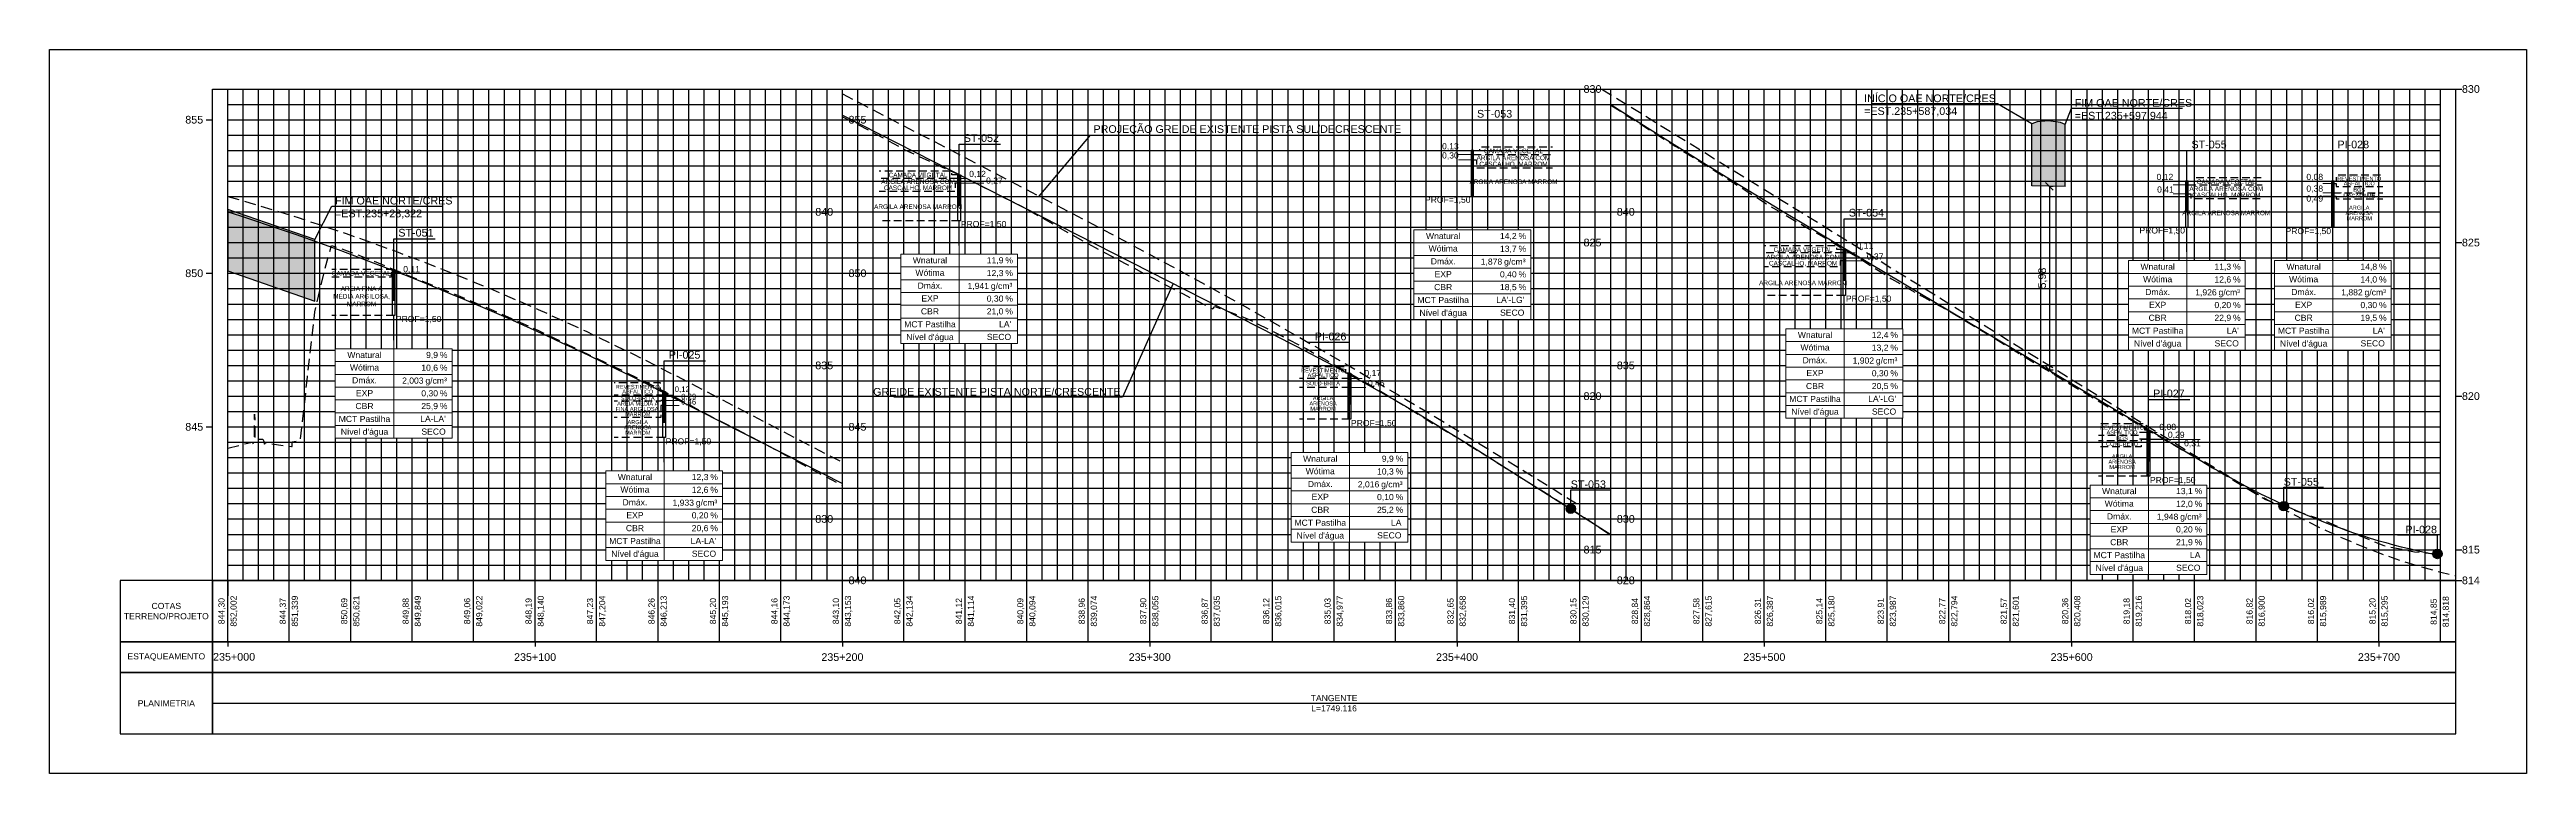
# Model space of a CAD drawing. Header units: metres. Extents: x 820373 to 834957, y 7564678 to 7566875.
# Drawn here: x 834151 to 834957, y 7566640 to 7566875 of the extents above.
import ezdxf
from ezdxf import colors
from ezdxf.entities.mleader import LeaderData, LeaderLine
from ezdxf.enums import TextEntityAlignment as Align
from ezdxf.math import Vec2, Vec3

# ---------------------------------------------------------------- set-up
doc = ezdxf.new("R2010")
doc.units = ezdxf.units.M
doc.linetypes.add('HIDDEN', pattern=[0.375, 0.25, -0.125])
for name, color, linetype in [('DR-LCHAMADA', 2, 'Continuous'), ('DR-TEXTO', 2, 'Continuous'), ('F-HZ-HATCH_EXIST_OAE', 205, 'Continuous'), ('F-VT-CAIXA', 4, 'Continuous'), ('F-VT-COTAS', 2, 'Continuous'), ('F-VT-ESTACA', 4, 'Continuous'), ('F-VT-GREIDE', 6, 'Continuous'), ('F-VT-MALHA', 8, 'Continuous'), ('F-VT-NOTAVEL', 2, 'Continuous'), ('F-VT-PLANIMETRIA', 3, 'Continuous'), ('F-VT-TERRENO', 3, 'HIDDEN'), ('F-VT-VIEW', 1, 'Continuous'), ('G-SOND_CARACTERISTICAS', 2, 'Continuous'), ('G-SOND_DIM', 2, 'Continuous'), ('G-SOND_REGUA', 14, 'Continuous'), ('G-SOND_TEXTO', 2, 'Continuous'), ('G-TEXTO', 2, 'Continuous')]:
    doc.layers.add(name, color=color, linetype=linetype)
doc.layers.add('G-LINHA', color=1, linetype='Continuous', lineweight=0)
doc.layers.add('P-FOLHA', color=4, linetype='Continuous', plot=False)
doc.styles.add('ARIAL', font='arial.ttf')
doc.styles.add('ARIAL0', font='arial.ttf')
doc.styles.add('CHAMADA', font='romans.shx', dxfattribs={"height": 2})
doc.styles.add('R80', font='arial.ttf', dxfattribs={"height": 2})
doc.styles.get("Standard").update_dxf_attribs({"font": 'arial.ttf'})
doc.styles.add('XREF-TRONCO_DRENAGEM_ANT$0$XREF-DRENAGEM_ANT_bueiros$0$CHAMADA', font='romans.shx', dxfattribs={"height": 2})
doc.dimstyles.new('CAMADA2', dxfattribs={"dimtxt": 2, "dimasz": 0, "dimexe": 0, "dimexo": 0, "dimgap": 0, "dimtad": 2, "dimjust": 2, "dimtih": 1, "dimtoh": 1, "dimzin": 0, "dimtxsty": 'ARIAL0', "dimblk": 'NONE', "dimcen": 0, "dimse1": 1, "dimsd1": 1, "dimsd2": 1, "dimclrd": 2, "dimclre": 256, "dimclrt": 256, "dimadec": 0, "dimazin": 0, "dimtfac": 1, "dimtofl": 0, "dimtmove": 0, "dimatfit": 3, "dimldrblk": 'NONE', "dimfxl": 0, "dimtolj": 1, "dimtzin": 0, "dimlwd": 15, "dimlwe": 15, "dimarcsym": 0})
doc.dimstyles.new('ISO-25', dxfattribs={"dimtxt": 2.5, "dimasz": 2.5, "dimexe": 1.25, "dimexo": 0.625, "dimtad": 1, "dimtxsty": 'Standard', "dimcen": 2.5, "dimadec": 0, "dimazin": 0, "dimtfac": 1, "dimtmove": 0, "dimatfit": 3, "dimfxl": 1, "dimarcsym": 0})

msp = doc.modelspace()

# ---------------------------------------------------------------- texts
at = {"layer": 'F-VT-CAIXA', "linetype": 'Continuous', "lineweight": -2, "char_height": 2.5, "style": 'ARIAL'}
for s, insert, attachment_point in [('830', (834656.361, 7566862.575), 6), ('{\\C256;830}', (834936.361, 7566862.575), 4), ('855', (834201.361, 7566852.575), 6), ('{\\C256;855}', (834411.361, 7566852.575), 4), ('840', (834406.361, 7566822.575), 6), ('{\\C256;840}', (834661.361, 7566822.575), 4), ('825', (834656.361, 7566812.575), 6), ('{\\C256;825}', (834936.361, 7566812.575), 4), ('850', (834201.361, 7566802.575), 6), ('{\\C256;850}', (834411.361, 7566802.575), 4), ('835', (834406.361, 7566772.575), 6), ('{\\C256;835}', (834661.361, 7566772.575), 4), ('820', (834656.361, 7566762.575), 6), ('{\\C256;820}', (834936.361, 7566762.575), 4), ('845', (834201.361, 7566752.575), 6), ('{\\C256;845}', (834411.361, 7566752.575), 4), ('830', (834406.361, 7566722.575), 6), ('{\\C256;830}', (834661.361, 7566722.575), 4), ('815', (834656.361, 7566712.575), 6), ('{\\C256;815}', (834936.361, 7566712.575), 4), ('{\\C256;840}', (834411.361, 7566702.575), 4), ('{\\C256;828}', (834661.361, 7566702.575), 4), ('{\\C256;814}', (834936.361, 7566702.575), 4)]:
    msp.add_mtext(s, dxfattribs=dict(at, insert=insert, attachment_point=attachment_point))
at = {"layer": 'F-VT-COTAS', "linetype": 'ByBlock', "char_height": 2, "rotation": 90, "style": 'R80'}
for s, insert, attachment_point in [('{\\C2;844,30}', (834208.683, 7566692.575), 8), ('{\\C2;852,002}', (834211.433, 7566692.575), 5), ('{\\C2;844,37}', (834228.611, 7566692.575), 8), ('{\\C2;851,339}', (834231.361, 7566692.575), 5), ('{\\C2;850,69}', (834248.611, 7566692.575), 8), ('{\\C2;850,621}', (834251.361, 7566692.575), 5), ('{\\C2;849,88}', (834268.611, 7566692.575), 8), ('{\\C2;849,849}', (834271.361, 7566692.575), 5), ('{\\C2;849,06}', (834288.611, 7566692.575), 8), ('{\\C2;849,022}', (834291.361, 7566692.575), 5), ('{\\C2;848,19}', (834308.611, 7566692.575), 8), ('{\\C2;848,140}', (834311.361, 7566692.575), 5), ('{\\C2;847,23}', (834328.611, 7566692.575), 8), ('{\\C2;847,204}', (834331.361, 7566692.575), 5), ('{\\C2;846,26}', (834348.611, 7566692.575), 8), ('{\\C2;846,213}', (834351.361, 7566692.575), 5), ('{\\C2;845,20}', (834368.611, 7566692.575), 8), ('{\\C2;845,193}', (834371.361, 7566692.575), 5), ('{\\C2;844,16}', (834388.611, 7566692.575), 8), ('{\\C2;844,173}', (834391.361, 7566692.575), 5), ('{\\C2;843,10}', (834408.611, 7566692.575), 8), ('{\\C2;843,153}', (834411.361, 7566692.575), 5), ('{\\C2;842,05}', (834428.611, 7566692.575), 8), ('{\\C2;842,134}', (834431.361, 7566692.575), 5), ('{\\C2;841,12}', (834448.611, 7566692.575), 8), ('{\\C2;841,114}', (834451.361, 7566692.575), 5), ('{\\C2;840,09}', (834468.611, 7566692.575), 8), ('{\\C2;840,094}', (834471.361, 7566692.575), 5), ('{\\C2;838,96}', (834488.611, 7566692.575), 8), ('{\\C2;839,074}', (834491.361, 7566692.575), 5), ('{\\C2;837,90}', (834508.611, 7566692.575), 8), ('{\\C2;838,055}', (834511.361, 7566692.575), 5), ('{\\C2;836,87}', (834528.611, 7566692.575), 8), ('{\\C2;837,035}', (834531.361, 7566692.575), 5), ('{\\C2;836,12}', (834548.611, 7566692.575), 8), ('{\\C2;836,015}', (834551.361, 7566692.575), 5), ('{\\C2;835,03}', (834568.611, 7566692.575), 8), ('{\\C2;834,977}', (834571.361, 7566692.575), 5), ('{\\C2;833,86}', (834588.611, 7566692.575), 8), ('{\\C2;833,860}', (834591.361, 7566692.575), 5), ('{\\C2;832,65}', (834608.611, 7566692.575), 8), ('{\\C2;832,658}', (834611.361, 7566692.575), 5), ('{\\C2;831,40}', (834628.611, 7566692.575), 8), ('{\\C2;831,395}', (834631.361, 7566692.575), 5), ('{\\C2;830,15}', (834648.611, 7566692.575), 8), ('{\\C2;830,129}', (834651.361, 7566692.575), 5), ('{\\C2;828,84}', (834668.611, 7566692.575), 8), ('{\\C2;828,864}', (834671.361, 7566692.575), 5), ('{\\C2;827,58}', (834688.611, 7566692.575), 8), ('{\\C2;827,615}', (834691.361, 7566692.575), 5), ('{\\C2;826,31}', (834708.611, 7566692.575), 8), ('{\\C2;826,387}', (834711.361, 7566692.575), 5), ('{\\C2;825,14}', (834728.611, 7566692.575), 8), ('{\\C2;825,180}', (834731.361, 7566692.575), 5), ('{\\C2;823,91}', (834748.611, 7566692.575), 8), ('{\\C2;823,987}', (834751.361, 7566692.575), 5), ('{\\C2;822,77}', (834768.611, 7566692.575), 8), ('{\\C2;822,794}', (834771.361, 7566692.575), 5), ('{\\C2;821,57}', (834788.611, 7566692.575), 8), ('{\\C2;821,601}', (834791.361, 7566692.575), 5), ('{\\C2;820,36}', (834808.611, 7566692.575), 8), ('{\\C2;820,408}', (834811.361, 7566692.575), 5), ('{\\C2;819,18}', (834828.611, 7566692.575), 8), ('{\\C2;819,216}', (834831.361, 7566692.575), 5), ('{\\C2;818,02}', (834848.611, 7566692.575), 8), ('{\\C2;818,023}', (834851.361, 7566692.575), 5), ('{\\C2;816,82}', (834868.611, 7566692.575), 8), ('{\\C2;816,900}', (834871.361, 7566692.575), 5), ('{\\C2;816,02}', (834888.611, 7566692.575), 8), ('{\\C2;815,989}', (834891.361, 7566692.575), 5), ('{\\C2;815,20}', (834908.611, 7566692.575), 8), ('{\\C2;815,295}', (834911.361, 7566692.575), 5), ('{\\C2;814,85}', (834928.529, 7566692.396), 8), ('{\\C2;814,818}', (834931.279, 7566692.396), 5)]:
    msp.add_mtext(s, dxfattribs=dict(at, insert=insert, attachment_point=attachment_point))
at = {"layer": 'F-VT-ESTACA', "color": 4, "linetype": 'ByBlock', "char_height": 2.5, "attachment_point": 8, "style": 'R80'}
for s, insert in [('{\\fArial|b0|i0|c0|p34;235+000}', (834211.415, 7566676.41)), ('{\\fArial|b0|i0|c0|p34;235+100}', (834309.361, 7566676.325)), ('{\\fArial|b0|i0|c0|p34;235+200}', (834409.361, 7566676.325)), ('{\\fArial|b0|i0|c0|p34;235+300}', (834509.361, 7566676.325)), ('{\\fArial|b0|i0|c0|p34;235+400}', (834609.361, 7566676.325)), ('{\\fArial|b0|i0|c0|p34;235+500}', (834709.361, 7566676.325)), ('{\\fArial|b0|i0|c0|p34;235+600}', (834809.361, 7566676.325)), ('{\\fArial|b0|i0|c0|p34;235+700}', (834909.361, 7566676.325))]:
    msp.add_mtext(s, dxfattribs=dict(at, insert=insert))
at = {"layer": 'F-VT-VIEW', "linetype": 'ByBlock', "char_height": 2, "attachment_point": 5, "style": 'ARIAL'}
for s, insert in [('{\\C4;COTAS\\PTERRENO/PROJETO}', (834189.361, 7566692.575)), ('{\\C4;ESTAQUEAMENTO}', (834189.361, 7566677.575)), ('{\\fArial|b0|i0|c0|p34;\\C4;PLANIMETRIA}', (834189.361, 7566662.575))]:
    msp.add_mtext(s, dxfattribs=dict(at, insert=insert))
at = {"layer": 'G-SOND_TEXTO', "color": 4, "style": 'ARIAL0'}
for s, p in [('ST-053', (834646.361, 7566732.634)), ('ST-055', (834878.361, 7566733.43)), ('PI-028', (834917.955, 7566717.882))]:
    msp.add_text(s, height=2.5, dxfattribs=at).set_placement(p)

# ---------------------------------------------------------------- blocks, each defined once
blk = doc.blocks.new('*D223')
at = {"layer": 'Defpoints', "color": 0, "transparency": 16777216}
for p in [(-1.1, 0), (-1.1, -1.2), (2.82, -1.2)]:
    blk.add_point(p, dxfattribs=at)
at = {"layer": 'G-SOND_DIM', "lineweight": 15, "transparency": 16777216}
blk.add_line((-1.1, -1.2), (2.82, -1.2), dxfattribs=at)
at = {"layer": 'G-SOND_DIM', "transparency": 16777216, "insert": (5.55, 0.58), "char_height": 1.8, "attachment_point": 5, "style": 'ARIAL0'}
blk.add_mtext('\\A1; 0,12', dxfattribs=at)
blk = doc.blocks.new('_None')
blk = doc.blocks.new('*D224')
at = {"layer": 'Defpoints', "color": 0, "transparency": 16777216}
for p in [(-1.1, 0), (0.4, -2.9), (4.9, -2.9)]:
    blk.add_point(p, dxfattribs=at)
at = {"layer": 'G-SOND_DIM', "lineweight": 15, "transparency": 16777216}
blk.add_line((0.4, -2.9), (4.9, -2.9), dxfattribs=at)
at = {"layer": 'G-SOND_DIM', "transparency": 16777216, "insert": (7.64, -1.82), "char_height": 1.8, "attachment_point": 5, "style": 'ARIAL0'}
blk.add_mtext('\\A1; 0,29', dxfattribs=at)
blk = doc.blocks.new('*D225')
at = {"layer": 'Defpoints', "color": 0, "transparency": 16777216}
for p in [(-1.1, 0), (0.4, -4.6), (4.9, -4.6)]:
    blk.add_point(p, dxfattribs=at)
at = {"layer": 'G-SOND_DIM', "lineweight": 15, "transparency": 16777216}
blk.add_line((0.4, -4.6), (4.9, -4.6), dxfattribs=at)
at = {"layer": 'G-SOND_DIM', "transparency": 16777216, "insert": (7.64, -3.52), "char_height": 1.8, "attachment_point": 5, "style": 'ARIAL0'}
blk.add_mtext('\\A1; 0,46', dxfattribs=at)
blk = doc.blocks.new('CAIXATEXTO')
at = {"color": 1}
blk.add_wipeout([(-19.02, -2.87), (19.02, -2.87), (19.02, -31.99), (-19.02, -31.99)], dxfattribs=at)
at = {"layer": 'G-LINHA'}
for p, q in [((0, -2.87), (0, 0)), ((-19.02, -2.87), (19.02, -2.87)), ((-19.02, -7.03), (19.02, -7.03)), ((0, -2.87), (0, -31.99)), ((-19.02, -11.19), (19.02, -11.19)), ((-19.02, -15.35), (19.02, -15.35)), ((-19.02, -19.51), (19.02, -19.51)), ((-19.02, -23.67), (19.02, -23.67)), ((-19.02, -27.83), (19.02, -27.83))]:
    blk.add_line(p, q, dxfattribs=at)
blk.add_lwpolyline([(-19.02, -2.87), (19.02, -2.87), (19.02, -31.99), (-19.02, -31.99)], close=True, dxfattribs=at)
at = {"layer": 'G-TEXTO', "style": 'ARIAL0'}
for s, p in [('Wnatural', (-9.51, -5.85)), ('Wótima', (-9.51, -9.92)), ('Dmáx.', (-9.51, -14.1)), ('CBR', (-9.51, -22.48)), ('EXP', (-9.51, -18.28)), ('MCT Pastilha', (-9.51, -26.69)), ("Nível d'água", (-9.51, -30.85))]:
    blk.add_text(s, height=2, dxfattribs=at).set_placement(p, align=Align.CENTER)
for s, p in [('%%%', (15.01, -5.85)), ('%%%', (15.01, -10.01)), ('g/cm³', (10.31, -14.2)), ('%%%', (15.01, -18.33)), ('%%%', (15.01, -22.49))]:
    blk.add_text(s, height=2, dxfattribs=at).set_placement(p)
for tag, p in [('WOTIMA', (14.41, -10.01)), ('WNAT', (14.41, -5.85)), ('DMAX', (9.71, -14.2)), ('CBR', (14.41, -22.49)), ('EXP', (14.41, -18.33)), ('NAGUA', (16.92, -30.81)), ('MCT', (16.92, -26.65))]:
    blk.add_attdef(tag, text='', height=2, dxfattribs=at).set_placement(p, align=Align.RIGHT)
blk = doc.blocks.new('*D228')
at = {"layer": 'Defpoints', "color": 0, "transparency": 16777216}
for p in [(-0.71, -0.02), (-0.71, -1.72), (4.16, -1.72)]:
    blk.add_point(p, dxfattribs=at)
at = {"layer": 'G-SOND_DIM', "lineweight": 15, "transparency": 16777216}
blk.add_line((-0.71, -1.72), (4.16, -1.72), dxfattribs=at)
at = {"layer": 'G-SOND_DIM', "transparency": 16777216, "insert": (7.2, -0.14), "char_height": 2, "attachment_point": 5, "style": 'ARIAL0'}
blk.add_mtext('\\A1; 0,17', dxfattribs=at)
blk = doc.blocks.new('*D229')
at = {"layer": 'Defpoints', "color": 0, "transparency": 16777216}
for p in [(-0.71, -0.02), (-0.71, -4.62), (5.29, -4.62)]:
    blk.add_point(p, dxfattribs=at)
at = {"layer": 'G-SOND_DIM', "lineweight": 15, "transparency": 16777216}
blk.add_line((-0.71, -4.62), (5.29, -4.62), dxfattribs=at)
at = {"layer": 'G-SOND_DIM', "transparency": 16777216, "insert": (8.33, -3.42), "char_height": 2, "attachment_point": 5, "style": 'ARIAL0'}
blk.add_mtext('\\A1; 0,46', dxfattribs=at)
blk = doc.blocks.new('*D222')
at = {"layer": 'Defpoints', "color": 0, "transparency": 16777216}
for p in [(-0.74, 0), (0.4, -1.1), (2.57, -1.1)]:
    blk.add_point(p, dxfattribs=at)
at = {"layer": 'G-SOND_DIM', "lineweight": 15, "transparency": 16777216}
blk.add_line((0.4, -1.1), (2.57, -1.1), dxfattribs=at)
at = {"layer": 'G-SOND_DIM', "transparency": 16777216, "insert": (5.42, -0.09), "char_height": 2, "attachment_point": 5, "style": 'ARIAL0'}
blk.add_mtext('\\A1; 0,11', dxfattribs=at)
blk = doc.blocks.new('*D226')
at = {"layer": 'Defpoints', "color": 0, "transparency": 16777216}
for p in [(-1.5, 0), (-0.4, -1.2), (2.55, -1.2)]:
    blk.add_point(p, dxfattribs=at)
at = {"layer": 'G-SOND_DIM', "lineweight": 15, "transparency": 16777216}
blk.add_line((-0.4, -1.2), (2.55, -1.2), dxfattribs=at)
at = {"layer": 'G-SOND_DIM', "transparency": 16777216, "insert": (5.58, 0.08), "char_height": 2, "attachment_point": 5, "style": 'ARIAL0'}
blk.add_mtext('\\A1; 0,12', dxfattribs=at)
blk = doc.blocks.new('*D227')
at = {"layer": 'Defpoints', "color": 0, "transparency": 16777216}
for p in [(-1.5, 0), (-0.4, -2.7), (8.04, -2.7)]:
    blk.add_point(p, dxfattribs=at)
at = {"layer": 'G-SOND_DIM', "lineweight": 15, "transparency": 16777216}
blk.add_line((-0.4, -2.7), (8.04, -2.7), dxfattribs=at)
at = {"layer": 'G-SOND_DIM', "transparency": 16777216, "insert": (11.09, -2.09), "char_height": 2, "attachment_point": 5, "style": 'ARIAL0'}
blk.add_mtext('\\A1; 0,27', dxfattribs=at)
blk = doc.blocks.new('*D216')
at = {"layer": 'Defpoints', "color": 0, "transparency": 16777216}
for p in [(1.5, 0), (-4.5, -1.3), (1.5, -1.3)]:
    blk.add_point(p, dxfattribs=at)
at = {"layer": 'G-SOND_DIM', "lineweight": 15, "transparency": 16777216}
blk.add_line((1.5, -1.3), (-4.5, -1.3), dxfattribs=at)
at = {"layer": 'G-SOND_DIM', "transparency": 16777216, "insert": (-7.54, 1.2), "char_height": 2, "attachment_point": 5, "style": 'ARIAL0'}
blk.add_mtext('\\A1; 0,13', dxfattribs=at)
blk = doc.blocks.new('*D217')
at = {"layer": 'Defpoints', "color": 0, "transparency": 16777216}
for p in [(1.5, 0), (-4.5, -3), (1.31, -3)]:
    blk.add_point(p, dxfattribs=at)
at = {"layer": 'G-SOND_DIM', "lineweight": 15, "transparency": 16777216}
blk.add_line((1.31, -3), (-4.5, -3), dxfattribs=at)
at = {"layer": 'G-SOND_DIM', "transparency": 16777216, "insert": (-7.54, -1.8), "char_height": 2, "attachment_point": 5, "style": 'ARIAL0'}
blk.add_mtext('\\A1; 0,30', dxfattribs=at)
blk = doc.blocks.new('*D230')
at = {"layer": 'Defpoints', "color": 0, "transparency": 16777216}
for p in [(-1.5, 0), (-0.4, -1.1), (3.51, -1.1)]:
    blk.add_point(p, dxfattribs=at)
at = {"layer": 'G-SOND_DIM', "lineweight": 15, "transparency": 16777216}
blk.add_line((-0.4, -1.1), (3.51, -1.1), dxfattribs=at)
at = {"layer": 'G-SOND_DIM', "transparency": 16777216, "insert": (6.36, 1.01), "char_height": 2, "attachment_point": 5, "style": 'ARIAL0'}
blk.add_mtext('\\A1; 0,11', dxfattribs=at)
blk = doc.blocks.new('*D231')
at = {"layer": 'Defpoints', "color": 0, "transparency": 16777216}
for p in [(-1.5, 0), (-0.4, -3.7), (6.63, -3.7)]:
    blk.add_point(p, dxfattribs=at)
at = {"layer": 'G-SOND_DIM', "lineweight": 15, "transparency": 16777216}
blk.add_line((-0.4, -3.7), (6.63, -3.7), dxfattribs=at)
at = {"layer": 'G-SOND_DIM', "transparency": 16777216, "insert": (9.67, -2.5), "char_height": 2, "attachment_point": 5, "style": 'ARIAL0'}
blk.add_mtext('\\A1; 0,37', dxfattribs=at)
blk = doc.blocks.new('*D232')
at = {"layer": 'Defpoints', "color": 0, "transparency": 16777216}
for p in [(-0.4, 0), (-0.4, -0.8), (2.83, -0.8)]:
    blk.add_point(p, dxfattribs=at)
at = {"layer": 'G-SOND_DIM', "lineweight": 15, "transparency": 16777216}
blk.add_line((-0.4, -0.8), (2.83, -0.8), dxfattribs=at)
at = {"layer": 'G-SOND_DIM', "transparency": 16777216, "insert": (5.87, 0.86), "char_height": 2, "attachment_point": 5, "style": 'ARIAL0'}
blk.add_mtext('\\A1; 0,08', dxfattribs=at)
blk = doc.blocks.new('*D233')
at = {"layer": 'Defpoints', "color": 0, "transparency": 16777216}
for p in [(-0.4, 0), (-0.4, -2.9), (5.6, -2.9)]:
    blk.add_point(p, dxfattribs=at)
at = {"layer": 'G-SOND_DIM', "lineweight": 15, "transparency": 16777216}
blk.add_line((-0.4, -2.9), (5.6, -2.9), dxfattribs=at)
at = {"layer": 'G-SOND_DIM', "transparency": 16777216, "insert": (8.65, -1.7), "char_height": 2, "attachment_point": 5, "style": 'ARIAL0'}
blk.add_mtext('\\A1; 0,29', dxfattribs=at)
blk = doc.blocks.new('*D234')
at = {"layer": 'Defpoints', "color": 0, "transparency": 16777216}
for p in [(-0.4, 0), (-0.4, -3.1), (16.77, -3.1)]:
    blk.add_point(p, dxfattribs=at)
at = {"layer": 'G-SOND_DIM', "lineweight": 15, "transparency": 16777216}
blk.add_line((-0.4, -3.1), (16.77, -3.1), dxfattribs=at)
at = {"layer": 'G-SOND_DIM', "transparency": 16777216, "insert": (13.92, -4.46), "char_height": 2, "attachment_point": 5, "style": 'ARIAL0'}
blk.add_mtext('\\A1; 0,31', dxfattribs=at)
blk = doc.blocks.new('*D220')
at = {"layer": 'Defpoints', "color": 0, "transparency": 16777216}
for p in [(1.5, 0), (-4.5, -1.2), (1.5, -1.2)]:
    blk.add_point(p, dxfattribs=at)
at = {"layer": 'G-SOND_DIM', "lineweight": 15, "transparency": 16777216}
blk.add_line((1.5, -1.2), (-4.5, -1.2), dxfattribs=at)
at = {"layer": 'G-SOND_DIM', "transparency": 16777216, "insert": (-7.53, 1.2), "char_height": 2, "attachment_point": 5, "style": 'ARIAL0'}
blk.add_mtext('\\A1; 0,12', dxfattribs=at)
blk = doc.blocks.new('*D221')
at = {"layer": 'Defpoints', "color": 0, "transparency": 16777216}
for p in [(1.5, 0), (-4.5, -4.1), (1.31, -4.1)]:
    blk.add_point(p, dxfattribs=at)
at = {"layer": 'G-SOND_DIM', "lineweight": 15, "transparency": 16777216}
blk.add_line((1.31, -4.1), (-4.5, -4.1), dxfattribs=at)
at = {"layer": 'G-SOND_DIM', "transparency": 16777216, "insert": (-7.35, -2.9), "char_height": 2, "attachment_point": 5, "style": 'ARIAL0'}
blk.add_mtext('\\A1; 0,41', dxfattribs=at)
blk = doc.blocks.new('*D248')
at = {"layer": 'Defpoints', "color": 0, "transparency": 16777216}
for p in [(2.76, 0), (-3.24, -0.8), (1.11, -0.8)]:
    blk.add_point(p, dxfattribs=at)
at = {"layer": 'G-SOND_DIM', "lineweight": 15, "transparency": 16777216}
blk.add_line((1.11, -0.8), (-3.24, -0.8), dxfattribs=at)
at = {"layer": 'G-SOND_DIM', "transparency": 16777216, "insert": (-6.28, 1.2), "char_height": 2, "attachment_point": 5, "style": 'ARIAL0'}
blk.add_mtext('\\A1; 0,08', dxfattribs=at)
blk = doc.blocks.new('*D249')
at = {"layer": 'Defpoints', "color": 0, "transparency": 16777216}
for p in [(2.76, 0), (-3.24, -3.8), (2.76, -3.8)]:
    blk.add_point(p, dxfattribs=at)
at = {"layer": 'G-SOND_DIM', "lineweight": 15, "transparency": 16777216}
blk.add_line((2.76, -3.8), (-3.24, -3.8), dxfattribs=at)
at = {"layer": 'G-SOND_DIM', "transparency": 16777216, "insert": (-6.28, -2.6), "char_height": 2, "attachment_point": 5, "style": 'ARIAL0'}
blk.add_mtext('\\A1; 0,38', dxfattribs=at)
blk = doc.blocks.new('*D250')
at = {"layer": 'Defpoints', "color": 0, "transparency": 16777216}
for p in [(2.76, 0), (-3.24, -4.9), (1.11, -4.9)]:
    blk.add_point(p, dxfattribs=at)
at = {"layer": 'G-SOND_DIM', "lineweight": 15, "transparency": 16777216}
blk.add_line((1.11, -4.9), (-3.24, -4.9), dxfattribs=at)
at = {"layer": 'G-SOND_DIM', "transparency": 16777216, "insert": (-6.28, -5.83), "char_height": 2, "attachment_point": 5, "style": 'ARIAL0'}
blk.add_mtext('\\A1; 0,49', dxfattribs=at)
blk = doc.blocks.new('*U422')
at = {"layer": 'F-VT-PLANIMETRIA', "color": 2, "linetype": 'ByBlock', "insert": (869323.16, 7561424.49), "char_height": 2, "attachment_point": 5, "style": 'R80'}
blk.add_mtext('TANGENTE\\PL=1749.116', dxfattribs=at)
blk = doc.blocks.new('_ArchTick')
at = {"color": 0, "linetype": 'ByBlock', "flags": 128}
blk.add_lwpolyline([(-0.5, -0.5), (0.5, 0.5)], dxfattribs=at)
blk = doc.blocks.new('*D473')
at = {"layer": 'Defpoints', "color": 0, "linetype": 'ByBlock', "transparency": 16777216}
for p in [(834801.85, 7566830.91), (834801.85, 7566771.14), (834802.13, 7566771.14)]:
    blk.add_point(p, dxfattribs=at)
at = {"layer": 'F-VT-NOTAVEL', "color": 0, "linetype": 'ByBlock', "lineweight": -2, "transparency": 16777216}
for p, q in [((834802.13, 7566830.91), (834802.13, 7566771.14)), ((834802.47, 7566830.91), (834803.38, 7566830.91)), ((834802.47, 7566771.14), (834803.38, 7566771.14))]:
    blk.add_line(p, q, dxfattribs=at)
at = {"layer": 'F-VT-NOTAVEL', "color": 0, "linetype": 'ByBlock', "lineweight": -2, "transparency": 16777216, "xscale": 2.5, "yscale": 2.5, "zscale": 2.5}
for p, rotation in [((834802.13, 7566830.91), 90), ((834802.13, 7566771.14), 270)]:
    blk.add_blockref('_ArchTick', p, dxfattribs=dict(at, rotation=rotation))
at = {"layer": 'F-VT-NOTAVEL', "color": 0, "linetype": 'ByBlock', "transparency": 16777216, "insert": (834800, 7566801.02), "char_height": 2.5, "attachment_point": 5, "rotation": 90}
blk.add_mtext('5,98', dxfattribs=at)
blk = doc.blocks.new('Sondagem_PI-025_H1000_V100')
at = {"layer": 'G-SOND_CARACTERISTICAS', "color": 1, "linetype": 'HIDDEN', "ltscale": 10}
for p, q in [((0, -1.2), (-16.225, -1.2)), ((0, -15), (-16.225, -15))]:
    blk.add_line(p, q, dxfattribs=at)
at = {"layer": 'G-SOND_CARACTERISTICAS', "color": 1, "linetype": 'HIDDEN', "ltscale": 10, "flags": 128}
for points in [[(0, 0), (-1.191, 0), (-1.191, 2.772), (-16.225, 2.772)], [(-0.4, -2.9), (-1.109, -2.9), (-1.109, -3.128), (-16.225, -3.128)], [(-0.4, -4.6), (-1.109, -4.6), (-1.109, -8.491), (-16.225, -8.491)]]:
    blk.add_lwpolyline(points, dxfattribs=at)
at = {"layer": 'G-SOND_REGUA'}
for points in [[(0.4, -10), (-0.4, -10), (-0.4, 0), (0.4, 0)], [(0.4, -15), (-0.4, -15), (-0.4, -10), (0.4, -10)]]:
    blk.add_lwpolyline(points, close=True, dxfattribs=at)
blk.add_solid([(0.4, -10), (-0.4, -10), (0.4, 0), (-0.4, 0)], dxfattribs=at)
at = {"layer": 'G-SOND_TEXTO'}
blk.add_lwpolyline([(0, 0), (0, 10), (13.5, 10)], dxfattribs=at)
at = {"layer": 'G-SOND_DIM'}
blk.add_blockref('CAIXATEXTO', (0, -23), dxfattribs=at).add_auto_attribs({'WNAT': '12,3', 'WOTIMA': '12,6', 'DMAX': '1,933', 'EXP': '0,20', 'CBR': '20,6', 'MCT': "LA-LA'", 'NAGUA': 'SECO'})
at = {"layer": 'G-SOND_CARACTERISTICAS', "char_height": 1.3, "attachment_point": 5, "rotation": 360, "style": 'ARIAL0'}
for s, width, insert, line_spacing_factor in [('{\\H1.25x;\\C3;\\P}REVESTIMENTO ASFÁLTICO', 23.30698, (-8.588, 1.706), 0.72), ('{\\H1.25x;\\C3;\\P}AREIA MÉDIA A FINA ARGILOSA, MARROM', 17.55643, (-8.588, -4.601), 0.8), ('{\\H1.25x;\\C3;\\P}ARGILA ARENOSA MARROM', 15.40084, (-8.588, -10.643), 0.8)]:
    blk.add_mtext_dynamic_manual_height_columns(s, width=width, gutter_width=7.5, heights=[0], dxfattribs=dict(at, insert=insert, line_spacing_factor=line_spacing_factor))
at = {"layer": 'G-SOND_CARACTERISTICAS', "insert": (-8.588, -0.834), "char_height": 1.3, "attachment_point": 5, "rotation": 360, "style": 'ARIAL0'}
blk.add_mtext_dynamic_manual_height_columns('{\\H1.25x;\\C3;\\P}SOLO-BRITA', width=28, gutter_width=7.5, heights=[0], dxfattribs=at)
at = {"layer": 'G-SOND_TEXTO', "style": 'ARIAL0'}
blk.add_text('PI-025', height=2.5, dxfattribs=at).set_placement((1.5, 10.7))
blk.add_text('PROF=1,50', height=2, rotation=360, dxfattribs=at).set_placement((15.31, -15.237), align=Align.TOP_RIGHT)
at = {"layer": 'G-SOND_DIM'}
dim = blk.add_linear_dim(base=(2.816, -1.2), p1=(-1.101, 0), p2=(-1.101, -1.2), angle=90, dimstyle='CAMADA2', override={"dimtxt": 1.8, "dimlfac": 0.1, "dimpost": ' <>'}, dxfattribs=at)
dim.commit()
dim.dimension.update_dxf_attribs({"geometry": '*D223', "text_midpoint": (5.546, 1.666), "dimtype": 128})
for base, p2, picture, middle in [((4.899, -2.9), (0.4, -2.9), '*D224', (7.64, -1.818)), ((4.899, -4.6), (0.4, -4.6), '*D225', (7.637, -3.518))]:
    dim = blk.add_linear_dim(base=base, p1=(-1.101, 0), p2=p2, angle=90, dimstyle='CAMADA2', override={"dimtxt": 1.8, "dimlfac": 0.1, "dimpost": ' <>'}, dxfattribs=at)
    dim.commit()
    dim.dimension.update_dxf_attribs({"geometry": picture, "text_midpoint": middle})
at = {"color": 1, "flags": 128}
blk.add_lwpolyline([(0, -23), (0, -15)], dxfattribs=at)
blk = doc.blocks.new('Sondagem_PI-026_H1000_V100')
at = {"layer": 'G-SOND_CARACTERISTICAS', "color": 1, "linetype": 'HIDDEN', "ltscale": 10}
for p, q in [((0, -1.7), (-16.225, -1.7)), ((0, -4.625), (-16.225, -4.625)), ((0, -15), (-16.225, -15))]:
    blk.add_line(p, q, dxfattribs=at)
at = {"layer": 'G-SOND_CARACTERISTICAS', "color": 1, "linetype": 'HIDDEN', "ltscale": 10, "flags": 128}
blk.add_lwpolyline([(0, 0), (-1.191, 0), (-1.191, 2.034), (-16.225, 2.034)], dxfattribs=at)
at = {"layer": 'G-SOND_REGUA'}
for points in [[(0.4, -10), (-0.4, -10), (-0.4, 0), (0.4, 0)], [(0.4, -15), (-0.4, -15), (-0.4, -10), (0.4, -10)]]:
    blk.add_lwpolyline(points, close=True, dxfattribs=at)
blk.add_solid([(0.4, -10), (-0.4, -10), (0.4, 0), (-0.4, 0)], dxfattribs=at)
at = {"layer": 'G-SOND_TEXTO'}
blk.add_lwpolyline([(0, 0), (0, 10), (-13.5, 10)], dxfattribs=at)
at = {"layer": 'G-SOND_DIM'}
blk.add_blockref('CAIXATEXTO', (0, -23), dxfattribs=at).add_auto_attribs({'WNAT': '9,9', 'WOTIMA': '10,3', 'DMAX': '2,016', 'EXP': '0,10', 'CBR': '25,2', 'MCT': 'LA', 'NAGUA': 'SECO'})
at = {"layer": 'G-SOND_CARACTERISTICAS', "char_height": 1.3, "attachment_point": 5, "rotation": 0, "style": 'ARIAL0'}
for s, width, insert, line_spacing_factor in [('{\\H1.25x;\\C3;\\P}REVESTIMENTO ASFÁLTICO', 23.30698, (-8.588, 1.094), 0.72), ('{\\H1.25x;\\C3;\\P}ARGILA ARENOSA MARROM', 15.40084, (-8.588, -8.795), 0.8)]:
    blk.add_mtext_dynamic_manual_height_columns(s, width=width, gutter_width=7.5, heights=[0], dxfattribs=dict(at, insert=insert, line_spacing_factor=line_spacing_factor))
at = {"layer": 'G-SOND_CARACTERISTICAS', "insert": (-8.588, -1.952), "char_height": 1.3, "attachment_point": 5, "rotation": 0, "style": 'ARIAL0'}
blk.add_mtext_dynamic_manual_height_columns('{\\H1.25x;\\C3;\\P}SOLO-BRITA', width=28, gutter_width=7.5, heights=[0], dxfattribs=at)
at = {"layer": 'G-SOND_TEXTO', "style": 'ARIAL0'}
blk.add_text('PI-026', height=2.5, dxfattribs=at).set_placement((-11.282, 10.7))
blk.add_text('PROF=1,50', height=2, rotation=0, dxfattribs=at).set_placement((15.31, -15.237), align=Align.TOP_RIGHT)
at = {"layer": 'G-SOND_DIM'}
dim = blk.add_linear_dim(base=(4.161, -1.725), p1=(-0.712, -0.025), p2=(-0.712, -1.725), angle=90, dimstyle='CAMADA2', override={"dimlfac": 0.1, "dimpost": ' <>'}, dxfattribs=at)
dim.commit()
dim.dimension.update_dxf_attribs({"geometry": '*D228', "text_midpoint": (4.161, -0.143), "dimtype": 128})
dim = blk.add_linear_dim(base=(5.288, -4.625), p1=(-0.712, -0.025), p2=(-0.712, -4.625), angle=90, dimstyle='CAMADA2', override={"dimlfac": 0.1, "dimpost": ' <>'}, dxfattribs=at)
dim.commit()
dim.dimension.update_dxf_attribs({"geometry": '*D229', "text_midpoint": (8.331, -3.423)})
at = {"color": 1, "flags": 128}
blk.add_lwpolyline([(0, -23), (0, -15)], dxfattribs=at)
blk = doc.blocks.new('Sondagem_ST-051_H1000_V100')
at = {"layer": 'G-SOND_CARACTERISTICAS', "color": 1, "linetype": 'HIDDEN', "ltscale": 10}
for p, q in [((0, 0), (-20.125, 0)), ((0, -15), (-20.125, -15))]:
    blk.add_line(p, q, dxfattribs=at)
at = {"layer": 'G-SOND_CARACTERISTICAS', "color": 1, "linetype": 'HIDDEN', "ltscale": 10, "flags": 128}
blk.add_lwpolyline([(-0.4, -1.1), (-0.827, -1.1), (-0.827, -2.527), (-20.125, -2.527)], dxfattribs=at)
at = {"layer": 'G-SOND_REGUA'}
for points in [[(0.4, -10), (-0.4, -10), (-0.4, 0), (0.4, 0)], [(0.4, -15), (-0.4, -15), (-0.4, -10), (0.4, -10)]]:
    blk.add_lwpolyline(points, close=True, dxfattribs=at)
blk.add_solid([(0.4, -10), (-0.4, -10), (0.4, 0), (-0.4, 0)], dxfattribs=at)
at = {"layer": 'G-SOND_TEXTO'}
blk.add_lwpolyline([(0, 0), (0, 10), (13.5, 10)], dxfattribs=at)
at = {"layer": 'G-SOND_DIM'}
blk.add_blockref('CAIXATEXTO', (0, -23), dxfattribs=at).add_auto_attribs({'WNAT': '9,9', 'WOTIMA': '10,6', 'DMAX': '2,003', 'EXP': '0,30', 'CBR': '25,9', 'MCT': "LA-LA'", 'NAGUA': 'SECO'})
at = {"layer": 'G-SOND_CARACTERISTICAS', "char_height": 1.5, "attachment_point": 5, "style": 'ARIAL0'}
for s, width, insert in [('{\\H1.25x;\\C3;\\P}CAMADA VEGETAL', 28, (-10.559, 0.307)), ('{\\H1.25x;\\C3;\\P}AREIA FINA A MÉDIA ARGILOSA, MARROM', 19.17556, (-10.464, -7.193))]:
    blk.add_mtext_dynamic_manual_height_columns(s, width=width, gutter_width=7.5, heights=[0], dxfattribs=dict(at, insert=insert))
at = {"layer": 'G-SOND_TEXTO', "style": 'ARIAL0'}
blk.add_text('ST-051', height=2.5, dxfattribs=at).set_placement((1.5, 10.7))
blk.add_text('PROF=1,50', height=2, dxfattribs=at).set_placement((15.515, -15.133), align=Align.TOP_RIGHT)
at = {"layer": 'G-SOND_DIM'}
dim = blk.add_linear_dim(base=(2.569, -1.1), p1=(-0.74, 0), p2=(0.4, -1.1), angle=90, dimstyle='CAMADA2', override={"dimlfac": 0.1, "dimpost": ' <>'}, dxfattribs=at)
dim.commit()
dim.dimension.update_dxf_attribs({"geometry": '*D222', "text_midpoint": (5.42, 1.107), "dimtype": 128})
at = {"color": 1, "flags": 128}
blk.add_lwpolyline([(0, -23), (0, -15)], dxfattribs=at)
blk = doc.blocks.new('Sondagem_ST-052_H1000_V100')
at = {"layer": 'G-SOND_CARACTERISTICAS', "color": 1, "linetype": 'HIDDEN', "ltscale": 10}
for p, q in [((-0.4, -1.2), (-26.048, -1.2)), ((0, -15), (-26.048, -15))]:
    blk.add_line(p, q, dxfattribs=at)
at = {"layer": 'G-SOND_CARACTERISTICAS', "color": 1, "linetype": 'HIDDEN', "ltscale": 10, "flags": 128}
for points in [[(-0.4, 0), (-2.436, 0), (-2.436, 1.174), (-26.048, 1.174)], [(-0.4, -2.7), (-1.309, -2.7), (-1.309, -5.408), (-26.048, -5.408)]]:
    blk.add_lwpolyline(points, dxfattribs=at)
at = {"layer": 'G-SOND_REGUA'}
for points in [[(0.4, -10), (-0.4, -10), (-0.4, 0), (0.4, 0)], [(0.4, -15), (-0.4, -15), (-0.4, -10), (0.4, -10)]]:
    blk.add_lwpolyline(points, close=True, dxfattribs=at)
blk.add_solid([(0.4, -10), (-0.4, -10), (0.4, 0), (-0.4, 0)], dxfattribs=at)
at = {"layer": 'G-SOND_TEXTO'}
blk.add_lwpolyline([(0, 0), (0, 10), (13.5, 10)], dxfattribs=at)
at = {"layer": 'G-SOND_DIM'}
blk.add_blockref('CAIXATEXTO', (0, -23), dxfattribs=at).add_auto_attribs({'WNAT': '11,9', 'WOTIMA': '12,3', 'DMAX': '1,941', 'EXP': '0,30', 'CBR': '21,0', 'MCT': "LA'", 'NAGUA': 'SECO'})
at = {"layer": 'G-SOND_CARACTERISTICAS', "char_height": 1.5, "attachment_point": 5, "style": 'ARIAL0'}
for s, insert in [('{\\H1.25x;\\C3;\\P}CAMADA VEGETAL', (-13.373, 1.468)), ('{\\H1.25x;\\C3;\\P}ARGILA ARENOSA MARROM', (-13.373, -8.85))]:
    blk.add_mtext_dynamic_manual_height_columns(s, width=28, gutter_width=7.5, heights=[0], dxfattribs=dict(at, insert=insert))
at = {"layer": 'G-SOND_CARACTERISTICAS', "insert": (-13.373, -2.136), "char_height": 1.5, "attachment_point": 5, "line_spacing_factor": 0.8, "style": 'ARIAL0'}
blk.add_mtext_dynamic_manual_height_columns('{\\H1.25x;\\C3;\\P}ARGILA ARENOSA COM CASCALHO, MARROM', width=28, gutter_width=7.5, heights=[0], dxfattribs=at)
at = {"layer": 'G-SOND_TEXTO', "style": 'ARIAL0'}
blk.add_text('ST-052', height=2.5, dxfattribs=at).set_placement((1.5, 10.7))
blk.add_text('PROF=1,50', height=2, dxfattribs=at).set_placement((15.359, -15.037), align=Align.TOP_RIGHT)
at = {"layer": 'G-SOND_DIM'}
for base, p2, picture, middle in [((2.546, -1.2), (-0.4, -1.2), '*D226', (5.579, 1.284)), ((8.043, -2.7), (-0.4, -2.7), '*D227', (8.043, -2.095))]:
    dim = blk.add_linear_dim(base=base, p1=(-1.5, 0), p2=p2, angle=90, dimstyle='CAMADA2', override={"dimlfac": 0.1, "dimpost": ' <>'}, dxfattribs=at)
    dim.commit()
    dim.dimension.update_dxf_attribs({"geometry": picture, "text_midpoint": middle, "dimtype": 128})
at = {"color": 1, "flags": 128}
blk.add_lwpolyline([(0, -23), (0, -15)], dxfattribs=at)
blk = doc.blocks.new('Sondagem_ST-053_H1000_V100')
at = {"layer": 'G-SOND_CARACTERISTICAS', "color": 1, "linetype": 'HIDDEN', "ltscale": 10}
for p, q in [((0.4, -1.3), (26.048, -1.3)), ((0, -15), (26.048, -15))]:
    blk.add_line(p, q, dxfattribs=at)
at = {"layer": 'G-SOND_CARACTERISTICAS', "color": 1, "linetype": 'HIDDEN', "ltscale": 10, "flags": 128}
for points in [[(0.4, 0), (2.436, 0), (2.436, 1.174), (26.048, 1.174)], [(0.4, -3), (1.309, -3), (1.309, -5.695), (26.048, -5.695)]]:
    blk.add_lwpolyline(points, dxfattribs=at)
at = {"layer": 'G-SOND_REGUA'}
for points in [[(-0.4, -10), (0.4, -10), (0.4, 0), (-0.4, 0)], [(-0.4, -15), (0.4, -15), (0.4, -10), (-0.4, -10)]]:
    blk.add_lwpolyline(points, close=True, dxfattribs=at)
blk.add_solid([(-0.4, -10), (0.4, -10), (-0.4, 0), (0.4, 0)], dxfattribs=at)
at = {"layer": 'G-SOND_TEXTO'}
blk.add_lwpolyline([(0, 0), (0, 10), (13.5, 10)], dxfattribs=at)
at = {"layer": 'G-SOND_DIM'}
blk.add_blockref('CAIXATEXTO', (0, -23), dxfattribs=at).add_auto_attribs({'WNAT': '14,2', 'WOTIMA': '13,7', 'DMAX': '1,878', 'EXP': '0,40', 'CBR': '18,5', 'MCT': "LA'-LG'", 'NAGUA': 'SECO'})
at = {"layer": 'G-SOND_CARACTERISTICAS', "char_height": 1.5, "attachment_point": 5, "style": 'ARIAL0'}
for s, insert in [('{\\H1.25x;\\C3;\\P}CAMADA VEGETAL', (13.372, 1.419)), ('{\\H1.25x;\\C3;\\P}ARGILA ARENOSA MARROM', (13.372, -8.645))]:
    blk.add_mtext_dynamic_manual_height_columns(s, width=28, gutter_width=7.5, heights=[0], dxfattribs=dict(at, insert=insert))
at = {"layer": 'G-SOND_CARACTERISTICAS', "insert": (13.372, -2.299), "char_height": 1.5, "attachment_point": 5, "line_spacing_factor": 0.8, "style": 'ARIAL0'}
blk.add_mtext_dynamic_manual_height_columns('{\\H1.25x;\\C3;\\P}ARGILA ARENOSA COM CASCALHO, MARROM', width=28, gutter_width=7.5, heights=[0], dxfattribs=at)
at = {"layer": 'G-SOND_TEXTO', "style": 'ARIAL0'}
blk.add_text('ST-053', height=2.5, dxfattribs=at).set_placement((1.5, 10.7))
blk.add_text('PROF=1,50', height=2, dxfattribs=at).set_placement((-0.61, -15.037), align=Align.TOP_RIGHT)
at = {"layer": 'G-SOND_DIM'}
for base, p2, picture, middle in [((-4.5, -1.3), (1.5, -1.3), '*D216', (-7.544, 1.202)), ((-4.5, -3), (1.309, -3), '*D217', (-7.54, -1.798))]:
    dim = blk.add_linear_dim(base=base, p1=(1.5, 0), p2=p2, angle=90, dimstyle='CAMADA2', override={"dimlfac": 0.1, "dimpost": ' <>'}, dxfattribs=at)
    dim.commit()
    dim.dimension.update_dxf_attribs({"geometry": picture, "text_midpoint": middle})
at = {"color": 1, "flags": 128}
blk.add_lwpolyline([(0, -23), (0, -15)], dxfattribs=at)
blk = doc.blocks.new('Sondagem_ST-054_H1000_V100')
at = {"layer": 'G-SOND_CARACTERISTICAS', "color": 1, "linetype": 'HIDDEN', "ltscale": 10}
for p, q in [((-0.4, -1.1), (-26.048, -1.1)), ((0, -15), (-26.048, -15))]:
    blk.add_line(p, q, dxfattribs=at)
at = {"layer": 'G-SOND_CARACTERISTICAS', "color": 1, "linetype": 'HIDDEN', "ltscale": 10, "flags": 128}
for points in [[(-0.4, 0), (-2.436, 0), (-2.436, 1.174), (-26.048, 1.174)], [(-0.4, -3.7), (-1.309, -3.7), (-1.309, -5.695), (-26.048, -5.695)]]:
    blk.add_lwpolyline(points, dxfattribs=at)
at = {"layer": 'G-SOND_REGUA'}
for points in [[(0.4, -10), (-0.4, -10), (-0.4, 0), (0.4, 0)], [(0.4, -15), (-0.4, -15), (-0.4, -10), (0.4, -10)]]:
    blk.add_lwpolyline(points, close=True, dxfattribs=at)
blk.add_solid([(0.4, -10), (-0.4, -10), (0.4, 0), (-0.4, 0)], dxfattribs=at)
at = {"layer": 'G-SOND_TEXTO'}
blk.add_lwpolyline([(0, 0), (0, 10), (13.5, 10)], dxfattribs=at)
at = {"layer": 'G-SOND_DIM'}
blk.add_blockref('CAIXATEXTO', (0, -23), dxfattribs=at).add_auto_attribs({'WNAT': '12,4', 'WOTIMA': '13,2', 'DMAX': '1,902', 'EXP': '0,30', 'CBR': '20,5', 'MCT': "LA'-LG'", 'NAGUA': 'SECO'})
at = {"layer": 'G-SOND_CARACTERISTICAS', "char_height": 1.5, "attachment_point": 5, "style": 'ARIAL0'}
for s, insert in [('{\\H1.25x;\\C3;\\P}CAMADA VEGETAL', (-13.387, 1.504)), ('{\\H1.25x;\\C3;\\P}ARGILA ARENOSA MARROM', (-13.387, -9.35))]:
    blk.add_mtext_dynamic_manual_height_columns(s, width=28, gutter_width=7.5, heights=[0], dxfattribs=dict(at, insert=insert))
at = {"layer": 'G-SOND_CARACTERISTICAS', "insert": (-13.387, -2.4), "char_height": 1.5, "attachment_point": 5, "line_spacing_factor": 0.8, "style": 'ARIAL0'}
blk.add_mtext_dynamic_manual_height_columns('{\\H1.25x;\\C3;\\P}ARGILA ARENOSA COM CASCALHO, MARROM', width=28, gutter_width=7.5, heights=[0], dxfattribs=at)
at = {"layer": 'G-SOND_TEXTO', "style": 'ARIAL0'}
blk.add_text('ST-054', height=2.5, dxfattribs=at).set_placement((1.5, 10.7))
blk.add_text('PROF=1,50', height=2, dxfattribs=at).set_placement((15.359, -15.037), align=Align.TOP_RIGHT)
at = {"layer": 'G-SOND_DIM'}
dim = blk.add_linear_dim(base=(3.512, -1.1), p1=(-1.5, 0), p2=(-0.4, -1.1), angle=90, dimstyle='CAMADA2', override={"dimlfac": 0.1, "dimpost": ' <>'}, dxfattribs=at)
dim.commit()
dim.dimension.update_dxf_attribs({"geometry": '*D230', "text_midpoint": (6.363, 2.211), "dimtype": 128})
dim = blk.add_linear_dim(base=(6.626, -3.7), p1=(-1.5, 0), p2=(-0.4, -3.7), angle=90, dimstyle='CAMADA2', override={"dimlfac": 0.1, "dimpost": ' <>'}, dxfattribs=at)
dim.commit()
dim.dimension.update_dxf_attribs({"geometry": '*D231', "text_midpoint": (9.67, -2.498)})
at = {"color": 1, "flags": 128}
blk.add_lwpolyline([(0, -23), (0, -15)], dxfattribs=at)
blk = doc.blocks.new('Sondagem_PI-027_H1000_V100')
at = {"layer": 'G-SOND_CARACTERISTICAS', "color": 1, "linetype": 'HIDDEN', "ltscale": 10, "flags": 128}
for points in [[(0, 0), (-1.191, 0), (-1.191, 2.034), (-16.225, 2.034)], [(-0.4, -0.8), (-2.98, -0.8), (-2.98, -1.753), (-16.225, -1.753)], [(-0.4, -2.9), (-3.695, -2.9), (-3.695, -3.534), (-16.225, -3.534)], [(-0.4, -3.1), (-2.354, -3.1), (-2.354, -5.408), (-16.225, -5.408)]]:
    blk.add_lwpolyline(points, dxfattribs=at)
at = {"layer": 'G-SOND_REGUA'}
for points in [[(0.4, -10), (-0.4, -10), (-0.4, 0), (0.4, 0)], [(0.4, -15), (-0.4, -15), (-0.4, -10), (0.4, -10)]]:
    blk.add_lwpolyline(points, close=True, dxfattribs=at)
blk.add_solid([(0.4, -10), (-0.4, -10), (0.4, 0), (-0.4, 0)], dxfattribs=at)
at = {"layer": 'G-SOND_TEXTO'}
blk.add_lwpolyline([(0, 0), (0, 10), (13.5, 10)], dxfattribs=at)
at = {"layer": 'G-SOND_CARACTERISTICAS', "char_height": 1.3, "attachment_point": 5, "rotation": 0, "style": 'ARIAL0'}
for s, width, insert, line_spacing_factor in [('{\\H1.25x;\\C3;\\P}REVESTIMENTO ASFÁLTICO', 23.30698, (-8.588, 1.006), 0.72), ('{\\H1.25x;\\C3;\\P}CONCRETO', 20.94516, (-8.588, -3.433), 0.8)]:
    blk.add_mtext_dynamic_manual_height_columns(s, width=width, gutter_width=7.5, heights=[0], dxfattribs=dict(at, insert=insert, line_spacing_factor=line_spacing_factor))
at = {"layer": 'G-SOND_CARACTERISTICAS', "insert": (-8.588, -1.327), "char_height": 1.3, "attachment_point": 5, "rotation": 0, "style": 'ARIAL0'}
blk.add_mtext_dynamic_manual_height_columns('{\\H1.25x;\\C3;\\P}BGS', width=28, gutter_width=7.5, heights=[0], dxfattribs=at)
at = {"layer": 'G-SOND_TEXTO', "style": 'ARIAL0'}
blk.add_text('PI-027', height=2.5, dxfattribs=at).set_placement((1.5, 10.7))
at = {"layer": 'G-SOND_DIM'}
for base, p2, picture, middle in [((2.828, -0.8), (-0.4, -0.8), '*D232', (5.873, 2.064)), ((16.771, -3.1), (-0.4, -3.1), '*D234', (13.92, -3.254))]:
    dim = blk.add_linear_dim(base=base, p1=(-0.4, 0), p2=p2, angle=90, dimstyle='CAMADA2', override={"dimlfac": 0.1, "dimpost": ' <>'}, dxfattribs=at)
    dim.commit()
    dim.dimension.update_dxf_attribs({"geometry": picture, "text_midpoint": middle, "dimtype": 128})
dim = blk.add_linear_dim(base=(5.6, -2.9), p1=(-0.4, 0), p2=(-0.4, -2.9), angle=90, dimstyle='CAMADA2', override={"dimlfac": 0.1, "dimpost": ' <>'}, dxfattribs=at)
dim.commit()
dim.dimension.update_dxf_attribs({"geometry": '*D233', "text_midpoint": (8.646, -1.698)})
blk.add_blockref('CAIXATEXTO', (0, -15), dxfattribs=at).add_auto_attribs({'WNAT': '13,1', 'WOTIMA': '12,0', 'DMAX': '1,948', 'EXP': '0,20', 'CBR': '21,9', 'MCT': 'LA', 'NAGUA': 'SECO'})
at = {"layer": 'G-SOND_CARACTERISTICAS', "color": 1, "linetype": 'HIDDEN', "ltscale": 10}
blk.add_line((0, -15), (-16.225, -15), dxfattribs=at)
at = {"layer": 'G-SOND_CARACTERISTICAS', "insert": (-8.588, -9.204), "char_height": 1.3, "attachment_point": 5, "rotation": 0, "line_spacing_factor": 0.8, "style": 'ARIAL0'}
blk.add_mtext_dynamic_manual_height_columns('{\\H1.25x;\\C3;\\P}ARGILA ARENOSA MARROM', width=15.40084, gutter_width=7.5, heights=[0], dxfattribs=at)
at = {"layer": 'G-SOND_TEXTO', "style": 'ARIAL0'}
blk.add_text('PROF=1,50', height=2, rotation=0, dxfattribs=at).set_placement((15.31, -15.237), align=Align.TOP_RIGHT)
blk = doc.blocks.new('Sondagem_ST-055_H1000_V100')
at = {"layer": 'G-SOND_CARACTERISTICAS', "color": 1, "linetype": 'HIDDEN', "ltscale": 10}
for p, q in [((0.4, -1.2), (24.552, -1.2)), ((0, -15), (24.552, -15))]:
    blk.add_line(p, q, dxfattribs=at)
at = {"layer": 'G-SOND_CARACTERISTICAS', "color": 1, "linetype": 'HIDDEN', "ltscale": 10, "flags": 128}
for points in [[(0.4, 0), (2.436, 0), (2.436, 1.174), (24.552, 1.174)], [(0.4, -4.1), (1.309, -4.1), (1.309, -5.695), (24.552, -5.695)]]:
    blk.add_lwpolyline(points, dxfattribs=at)
at = {"layer": 'G-SOND_REGUA'}
for points in [[(-0.4, -10), (0.4, -10), (0.4, 0), (-0.4, 0)], [(-0.4, -15), (0.4, -15), (0.4, -10), (-0.4, -10)]]:
    blk.add_lwpolyline(points, close=True, dxfattribs=at)
blk.add_solid([(-0.4, -10), (0.4, -10), (-0.4, 0), (0.4, 0)], dxfattribs=at)
at = {"layer": 'G-SOND_TEXTO'}
blk.add_lwpolyline([(0, 0), (0, 10), (13.5, 10)], dxfattribs=at)
at = {"layer": 'G-SOND_DIM'}
blk.add_blockref('CAIXATEXTO', (0, -23), dxfattribs=at).add_auto_attribs({'WNAT': '11,3', 'WOTIMA': '12,6', 'DMAX': '1,926', 'EXP': '0,20', 'CBR': '22,9', 'MCT': "LA'", 'NAGUA': 'SECO'})
at = {"layer": 'G-SOND_CARACTERISTICAS', "char_height": 1.5, "attachment_point": 5, "style": 'ARIAL0'}
for s, insert in [('{\\H1.25x;\\C3;\\P}CAMADA VEGETAL', (12.815, 1.356)), ('{\\H1.25x;\\C3;\\P}ARGILA ARENOSA MARROM', (12.815, -8.79))]:
    blk.add_mtext_dynamic_manual_height_columns(s, width=28, gutter_width=7.5, heights=[0], dxfattribs=dict(at, insert=insert))
at = {"layer": 'G-SOND_CARACTERISTICAS', "insert": (12.815, -2.346), "char_height": 1.5, "attachment_point": 5, "line_spacing_factor": 0.8, "style": 'ARIAL0'}
blk.add_mtext_dynamic_manual_height_columns('{\\H1.25x;\\C3;\\P}ARGILA ARENOSA COM CASCALHO, MARROM', width=28, gutter_width=7.5, heights=[0], dxfattribs=at)
at = {"layer": 'G-SOND_TEXTO', "style": 'ARIAL0'}
blk.add_text('ST-055', height=2.5, dxfattribs=at).set_placement((1.5, 10.7))
blk.add_text('PROF=1,50', height=2, dxfattribs=at).set_placement((-0.61, -15.037), align=Align.TOP_RIGHT)
at = {"layer": 'G-SOND_DIM'}
for base, p2, picture, middle in [((-4.5, -1.2), (1.5, -1.2), '*D220', (-7.533, 1.202)), ((-4.5, -4.1), (1.309, -4.1), '*D221', (-7.351, -2.898))]:
    dim = blk.add_linear_dim(base=base, p1=(1.5, 0), p2=p2, angle=90, dimstyle='CAMADA2', override={"dimlfac": 0.1, "dimpost": ' <>'}, dxfattribs=at)
    dim.commit()
    dim.dimension.update_dxf_attribs({"geometry": picture, "text_midpoint": middle})
at = {"color": 1, "flags": 128}
blk.add_lwpolyline([(0, -23), (0, -15)], dxfattribs=at)
blk = doc.blocks.new('Sondagem_PI-028_H1000_V100')
at = {"layer": 'G-SOND_CARACTERISTICAS', "color": 1, "linetype": 'HIDDEN', "ltscale": 10}
for p, q in [((0, -3.8), (16.225, -3.8)), ((0, -15), (16.225, -15))]:
    blk.add_line(p, q, dxfattribs=at)
at = {"layer": 'G-SOND_CARACTERISTICAS', "color": 1, "linetype": 'HIDDEN', "ltscale": 10, "flags": 128}
for points in [[(0, 0), (1.191, 0), (1.191, 2.034), (16.225, 2.034)], [(0.4, -0.8), (1.109, -0.8), (1.109, -1.753), (16.225, -1.753)], [(0.4, -4.9), (1.109, -4.9), (1.109, -5.736), (16.225, -5.736)]]:
    blk.add_lwpolyline(points, dxfattribs=at)
at = {"layer": 'G-SOND_REGUA'}
for points in [[(-0.4, -10), (0.4, -10), (0.4, 0), (-0.4, 0)], [(-0.4, -15), (0.4, -15), (0.4, -10), (-0.4, -10)]]:
    blk.add_lwpolyline(points, close=True, dxfattribs=at)
blk.add_solid([(-0.4, -10), (0.4, -10), (-0.4, 0), (0.4, 0)], dxfattribs=at)
at = {"layer": 'G-SOND_TEXTO'}
blk.add_lwpolyline([(0, 0), (0, 10), (13.5, 10)], dxfattribs=at)
at = {"layer": 'G-SOND_DIM'}
blk.add_blockref('CAIXATEXTO', (0, -23), dxfattribs=at).add_auto_attribs({'WNAT': '14,8', 'WOTIMA': '14,0', 'DMAX': '1,882', 'EXP': '0,30', 'CBR': '19,5', 'MCT': "LA'", 'NAGUA': 'SECO'})
at = {"layer": 'G-SOND_CARACTERISTICAS', "char_height": 1.3, "attachment_point": 5, "style": 'ARIAL0'}
for s, width, insert, line_spacing_factor in [('{\\H1.25x;\\C3;\\P}REVESTIMENTO ASFÁLTICO', 23.30698, (8.588, 1.006), 0.72), ('{\\H1.25x;\\C3;\\P}MACADAME', 20.94516, (8.588, -3.676), 0.8), ('{\\H1.25x;\\C3;\\P}ARGILA ARENOSA MARROM', 15.40084, (8.588, -9.277), 0.8)]:
    blk.add_mtext_dynamic_manual_height_columns(s, width=width, gutter_width=7.5, heights=[0], dxfattribs=dict(at, insert=insert, line_spacing_factor=line_spacing_factor))
at = {"layer": 'G-SOND_CARACTERISTICAS', "insert": (8.588, -1.457), "char_height": 1.3, "attachment_point": 5, "style": 'ARIAL0'}
blk.add_mtext_dynamic_manual_height_columns('{\\H1.25x;\\C3;\\P}BGS', width=28, gutter_width=7.5, heights=[0], dxfattribs=at)
at = {"layer": 'G-SOND_TEXTO', "style": 'ARIAL0'}
blk.add_text('PI-028', height=2.5, dxfattribs=at).set_placement((1.5, 10.7))
blk.add_text('PROF=1,50', height=2, dxfattribs=at).set_placement((-0.561, -15.237), align=Align.TOP_RIGHT)
at = {"layer": 'G-SOND_DIM'}
for base, p2, picture, middle in [((-3.238, -0.8), (1.109, -0.8), '*D248', (-6.284, 1.202)), ((-3.238, -3.8), (2.762, -3.8), '*D249', (-6.284, -2.598))]:
    dim = blk.add_linear_dim(base=base, p1=(2.762, 0), p2=p2, angle=90, dimstyle='CAMADA2', override={"dimlfac": 0.1, "dimpost": ' <>'}, dxfattribs=at)
    dim.commit()
    dim.dimension.update_dxf_attribs({"geometry": picture, "text_midpoint": middle})
dim = blk.add_linear_dim(base=(-3.238, -4.9), p1=(2.762, 0), p2=(1.109, -4.9), angle=90, dimstyle='CAMADA2', override={"dimlfac": 0.1, "dimpost": ' <>'}, dxfattribs=at)
dim.commit()
dim.dimension.update_dxf_attribs({"geometry": '*D250', "text_midpoint": (-6.284, -7.029), "dimtype": 128})
at = {"color": 1, "flags": 128}
blk.add_lwpolyline([(0, -23), (0, -15)], dxfattribs=at)

# ---------------------------------------------------------------- dimensions: what is measured, and where the dimension line sits
at = {"layer": 'F-VT-NOTAVEL', "color": 2, "linetype": 'ByBlock'}
dim = msp.add_linear_dim(base=(834802.131, 7566771.141), p1=(834801.85, 7566830.906), p2=(834801.85, 7566771.141), angle=90, dimstyle='ISO-25', override={"dimlfac": 0.1, "dimzin": 0, "dimblk1": 'ArchTick', "dimblk2": 'ArchTick', "dimsah": 1}, dxfattribs=at)
dim.commit()
dim.dimension.update_dxf_attribs({"geometry": '*D473', "text_midpoint": (834800.003, 7566801.023)})

# ---------------------------------------------------------------- hatches: boundary and pattern name
at = {"layer": 'F-HZ-HATCH_EXIST_OAE'}
h = msp.add_hatch(color=256, dxfattribs=at)
h.dxf.hatch_style = 1
h.paths.add_polyline_path([(834807.305, 7566851.005), (834805.753, 7566851.643), (834801.798, 7566852.228), (834798.149, 7566851.871), (834796.395, 7566851.229), (834796.395, 7566831.021), (834807.305, 7566830.791)])
h = msp.add_hatch(color=256, dxfattribs=at)
h.dxf.hatch_style = 1
h.paths.add_polyline_path([(834237.693, 7566793.532), (834237.693, 7566813.532), (834209.361, 7566823.331), (834209.361, 7566813.331), (834209.361, 7566803.331)])
at = {"layer": 'G-SOND_TEXTO'}
h = msp.add_hatch(color=4, dxfattribs=at)
h.dxf.hatch_style = 1
h.paths.add_polyline_path([(834876.833, 7566726.728, 1), (834879.889, 7566726.728, 1)])
h = msp.add_hatch(color=4, dxfattribs=at)
h.dxf.hatch_style = 1
h.paths.add_polyline_path([(834644.833, 7566725.932, 1), (834647.889, 7566725.932, 1)])
h = msp.add_hatch(color=4, dxfattribs=at)
h.dxf.hatch_style = 1
h.paths.add_polyline_path([(834926.833, 7566711.179, 1), (834929.889, 7566711.179, 1)])

# ---------------------------------------------------------------- linework, layer by layer
at = {"layer": 'F-HZ-HATCH_EXIST_OAE'}
for points in [[(834807.305, 7566851.005), (834805.753, 7566851.643), (834801.798, 7566852.228), (834798.149, 7566851.871), (834796.395, 7566851.229)], [(834796.395, 7566831.021), (834796.395, 7566851.229)], [(834807.305, 7566830.791), (834807.305, 7566851.005)], [(834807.305, 7566830.791), (834796.395, 7566831.021)]]:
    msp.add_lwpolyline(points, dxfattribs=at)
msp.add_lwpolyline([(834237.693, 7566813.532), (834209.361, 7566823.331), (834209.361, 7566813.331), (834209.361, 7566803.331), (834237.693, 7566793.532)], close=True, dxfattribs=at)
at = {"layer": 'F-VT-CAIXA'}
for p, q in [((834204.361, 7566702.575), (834204.361, 7566862.575)), ((834204.361, 7566862.575), (834936.361, 7566862.575)), ((834409.361, 7566702.575), (834409.361, 7566862.575)), ((834659.361, 7566702.575), (834659.361, 7566862.575)), ((834934.361, 7566702.575), (834934.361, 7566862.575)), ((834202.361, 7566852.575), (834204.361, 7566852.575)), ((834409.361, 7566852.575), (834411.361, 7566852.575)), ((834407.361, 7566822.575), (834409.361, 7566822.575)), ((834659.361, 7566822.575), (834661.361, 7566822.575)), ((834657.361, 7566812.575), (834659.361, 7566812.575)), ((834934.361, 7566812.575), (834936.361, 7566812.575)), ((834202.361, 7566802.575), (834204.361, 7566802.575)), ((834409.361, 7566802.575), (834411.361, 7566802.575)), ((834407.361, 7566772.575), (834409.361, 7566772.575)), ((834659.361, 7566772.575), (834661.361, 7566772.575)), ((834657.361, 7566762.575), (834659.361, 7566762.575)), ((834934.361, 7566762.575), (834936.361, 7566762.575)), ((834202.361, 7566752.575), (834204.361, 7566752.575)), ((834409.361, 7566752.575), (834411.361, 7566752.575)), ((834407.361, 7566722.575), (834409.361, 7566722.575)), ((834659.361, 7566722.575), (834661.361, 7566722.575)), ((834657.361, 7566712.575), (834659.361, 7566712.575)), ((834934.361, 7566712.575), (834936.361, 7566712.575)), ((834409.361, 7566702.575), (834411.361, 7566702.575)), ((834659.361, 7566702.575), (834661.361, 7566702.575)), ((834934.361, 7566702.575), (834936.361, 7566702.575))]:
    msp.add_line(p, q, dxfattribs=at)
for points in [[(834204.361, 7566682.575), (834204.361, 7566702.575), (834174.361, 7566702.575), (834174.361, 7566682.575)], [(834204.361, 7566682.575), (834934.361, 7566682.575), (834934.361, 7566702.575), (834204.361, 7566702.575)], [(834204.361, 7566672.575), (834204.361, 7566682.575), (834174.361, 7566682.575), (834174.361, 7566672.575)], [(834204.361, 7566672.575), (834934.361, 7566672.575), (834934.361, 7566682.575), (834204.361, 7566682.575)]]:
    msp.add_3dface(points, dxfattribs=at)
at = {"layer": 'F-VT-CAIXA', "linetype": 'ByBlock', "lineweight": -2}
for points in [[(834204.361, 7566652.575), (834204.361, 7566672.575), (834174.361, 7566672.575), (834174.361, 7566652.575)], [(834204.361, 7566652.575), (834934.361, 7566652.575), (834934.361, 7566672.575), (834204.361, 7566672.575)]]:
    msp.add_3dface(points, dxfattribs=at)
at = {"layer": 'F-VT-COTAS', "color": 2}
for p, q in [((834209.361, 7566682.575), (834209.361, 7566702.575)), ((834229.361, 7566682.575), (834229.361, 7566702.575)), ((834249.361, 7566682.575), (834249.361, 7566702.575)), ((834269.361, 7566682.575), (834269.361, 7566702.575)), ((834289.361, 7566682.575), (834289.361, 7566702.575)), ((834309.361, 7566682.575), (834309.361, 7566702.575)), ((834329.361, 7566682.575), (834329.361, 7566702.575)), ((834349.361, 7566682.575), (834349.361, 7566702.575)), ((834369.361, 7566682.575), (834369.361, 7566702.575)), ((834389.361, 7566682.575), (834389.361, 7566702.575)), ((834409.361, 7566682.575), (834409.361, 7566702.575)), ((834429.361, 7566682.575), (834429.361, 7566702.575)), ((834449.361, 7566682.575), (834449.361, 7566702.575)), ((834469.361, 7566682.575), (834469.361, 7566702.575)), ((834489.361, 7566682.575), (834489.361, 7566702.575)), ((834509.361, 7566682.575), (834509.361, 7566702.575)), ((834529.361, 7566682.575), (834529.361, 7566702.575)), ((834549.361, 7566682.575), (834549.361, 7566702.575)), ((834569.361, 7566682.575), (834569.361, 7566702.575)), ((834589.361, 7566682.575), (834589.361, 7566702.575)), ((834609.361, 7566682.575), (834609.361, 7566702.575)), ((834629.361, 7566682.575), (834629.361, 7566702.575)), ((834649.361, 7566682.575), (834649.361, 7566702.575)), ((834669.361, 7566682.575), (834669.361, 7566702.575)), ((834689.361, 7566682.575), (834689.361, 7566702.575)), ((834709.361, 7566682.575), (834709.361, 7566702.575)), ((834729.361, 7566682.575), (834729.361, 7566702.575)), ((834749.361, 7566682.575), (834749.361, 7566702.575)), ((834769.361, 7566682.575), (834769.361, 7566702.575)), ((834789.361, 7566682.575), (834789.361, 7566702.575)), ((834809.361, 7566682.575), (834809.361, 7566702.575)), ((834829.361, 7566682.575), (834829.361, 7566702.575)), ((834849.361, 7566682.575), (834849.361, 7566702.575)), ((834869.361, 7566682.575), (834869.361, 7566702.575)), ((834889.361, 7566682.575), (834889.361, 7566702.575)), ((834909.361, 7566682.575), (834909.361, 7566702.575)), ((834929.361, 7566682.575), (834929.361, 7566702.575))]:
    msp.add_line(p, q, dxfattribs=at)
at = {"layer": 'F-VT-COTAS', "linetype": 'ByBlock'}
msp.add_line((834209.361, 7566702.575), (834209.361, 7566697.575), dxfattribs=at)
at = {"layer": 'F-VT-ESTACA', "color": 2}
for p, q in [((834204.361, 7566682.575), (834204.361, 7566681.075)), ((834209.361, 7566682.575), (834209.361, 7566681.075)), ((834309.361, 7566682.575), (834309.361, 7566681.075)), ((834409.361, 7566682.575), (834409.361, 7566681.075)), ((834509.361, 7566682.575), (834509.361, 7566681.075)), ((834609.361, 7566682.575), (834609.361, 7566681.075)), ((834709.361, 7566682.575), (834709.361, 7566681.075)), ((834809.361, 7566682.575), (834809.361, 7566681.075)), ((834909.361, 7566682.575), (834909.361, 7566681.075))]:
    msp.add_line(p, q, dxfattribs=at)
at = {"layer": 'F-VT-ESTACA', "linetype": 'ByBlock'}
msp.add_line((834204.361, 7566682.575), (834204.361, 7566677.575), dxfattribs=at)
at = {"layer": 'F-VT-GREIDE', "flags": 128}
for points in [[(834659.361, 7566857.537), (834663.361, 7566855.006), (834672.111, 7566849.488), (834680.861, 7566844.01), (834689.611, 7566838.572), (834698.361, 7566833.174), (834707.111, 7566827.816), (834715.861, 7566822.498), (834724.611, 7566817.22), (834733.361, 7566811.982), (834853.361, 7566740.42), (834855.892, 7566738.928), (834858.423, 7566737.47), (834860.955, 7566736.048), (834863.486, 7566734.66), (834866.017, 7566733.307), (834868.548, 7566731.988), (834871.08, 7566730.704), (834873.611, 7566729.456), (834876.142, 7566728.241), (834878.673, 7566727.062), (834881.205, 7566725.917), (834883.736, 7566724.807), (834886.267, 7566723.732), (834888.798, 7566722.692), (834891.33, 7566721.686), (834893.861, 7566720.715), (834896.392, 7566719.779), (834898.923, 7566718.878), (834901.455, 7566718.011), (834903.986, 7566717.179), (834906.517, 7566716.382), (834909.048, 7566715.62), (834911.58, 7566714.892), (834914.111, 7566714.199), (834916.642, 7566713.541), (834919.173, 7566712.918), (834921.705, 7566712.329), (834924.236, 7566711.775), (834926.767, 7566711.256), (834929.298, 7566710.771), (834929.361, 7566710.76)], [(834409.361, 7566854.109), (834556.361, 7566779.157), (834559.986, 7566777.295), (834563.611, 7566775.405), (834567.236, 7566773.487), (834570.861, 7566771.541), (834574.486, 7566769.567), (834578.111, 7566767.565), (834581.736, 7566765.536), (834585.361, 7566763.479), (834588.986, 7566761.393), (834592.611, 7566759.28), (834596.236, 7566757.139), (834599.861, 7566754.971), (834603.486, 7566752.774), (834607.111, 7566750.549), (834610.736, 7566748.297), (834614.361, 7566746.017), (834659.361, 7566717.537)], [(834209.361, 7566822.598), (834213.455, 7566821.286), (834218.002, 7566819.801), (834222.548, 7566818.288), (834227.095, 7566816.746), (834231.642, 7566815.177), (834236.189, 7566813.579), (834240.736, 7566811.952), (834245.283, 7566810.298), (834249.83, 7566808.615), (834254.377, 7566806.904), (834258.923, 7566805.165), (834263.47, 7566803.397), (834268.017, 7566801.601), (834272.564, 7566799.777), (834277.111, 7566797.925), (834281.658, 7566796.045), (834286.205, 7566794.136), (834290.752, 7566792.199), (834295.298, 7566790.233), (834299.845, 7566788.24), (834304.392, 7566786.218), (834308.939, 7566784.168), (834313.486, 7566782.09), (834318.033, 7566779.983), (834322.58, 7566777.849), (834327.127, 7566775.686), (834331.673, 7566773.494), (834336.22, 7566771.275), (834340.767, 7566769.027), (834345.314, 7566766.751), (834349.861, 7566764.447), (834409.361, 7566734.109)]]:
    msp.add_lwpolyline(points, dxfattribs=at)
at = {"layer": 'F-VT-MALHA', "color": 252, "linetype": 'Continuous', "lineweight": -3}
for p, q in [((834204.361, 7566702.575), (834204.361, 7566862.575)), ((834209.361, 7566702.575), (834209.361, 7566862.575)), ((834209.361, 7566857.575), (834929.361, 7566857.575)), ((834214.361, 7566702.575), (834214.361, 7566862.575)), ((834219.361, 7566702.575), (834219.361, 7566862.575)), ((834224.361, 7566702.575), (834224.361, 7566862.575)), ((834229.361, 7566702.575), (834229.361, 7566862.575)), ((834234.361, 7566702.575), (834234.361, 7566862.575)), ((834239.361, 7566702.575), (834239.361, 7566862.575)), ((834244.361, 7566702.575), (834244.361, 7566862.575)), ((834249.361, 7566702.575), (834249.361, 7566862.575)), ((834254.361, 7566702.575), (834254.361, 7566862.575)), ((834259.361, 7566702.575), (834259.361, 7566862.575)), ((834264.361, 7566702.575), (834264.361, 7566862.575)), ((834269.361, 7566702.575), (834269.361, 7566862.575)), ((834274.361, 7566702.575), (834274.361, 7566862.575)), ((834279.361, 7566702.575), (834279.361, 7566862.575)), ((834284.361, 7566702.575), (834284.361, 7566862.575)), ((834289.361, 7566702.575), (834289.361, 7566862.575)), ((834294.361, 7566702.575), (834294.361, 7566862.575)), ((834299.361, 7566702.575), (834299.361, 7566862.575)), ((834304.361, 7566702.575), (834304.361, 7566862.575)), ((834309.361, 7566702.575), (834309.361, 7566862.575)), ((834314.361, 7566702.575), (834314.361, 7566862.575)), ((834319.361, 7566702.575), (834319.361, 7566862.575)), ((834324.361, 7566702.575), (834324.361, 7566862.575)), ((834329.361, 7566702.575), (834329.361, 7566862.575)), ((834334.361, 7566702.575), (834334.361, 7566862.575)), ((834339.361, 7566702.575), (834339.361, 7566862.575)), ((834344.361, 7566702.575), (834344.361, 7566862.575)), ((834349.361, 7566702.575), (834349.361, 7566862.575)), ((834354.361, 7566702.575), (834354.361, 7566862.575)), ((834359.361, 7566702.575), (834359.361, 7566862.575)), ((834364.361, 7566702.575), (834364.361, 7566862.575)), ((834369.361, 7566702.575), (834369.361, 7566862.575)), ((834374.361, 7566702.575), (834374.361, 7566862.575)), ((834379.361, 7566702.575), (834379.361, 7566862.575)), ((834384.361, 7566702.575), (834384.361, 7566862.575)), ((834389.361, 7566702.575), (834389.361, 7566862.575)), ((834394.361, 7566702.575), (834394.361, 7566862.575)), ((834399.361, 7566702.575), (834399.361, 7566862.575)), ((834404.361, 7566702.575), (834404.361, 7566862.575)), ((834409.361, 7566702.575), (834409.361, 7566862.575)), ((834414.361, 7566702.575), (834414.361, 7566862.575)), ((834419.361, 7566702.575), (834419.361, 7566862.575)), ((834424.361, 7566702.575), (834424.361, 7566862.575)), ((834429.361, 7566702.575), (834429.361, 7566862.575)), ((834434.361, 7566702.575), (834434.361, 7566862.575)), ((834439.361, 7566702.575), (834439.361, 7566862.575)), ((834444.361, 7566702.575), (834444.361, 7566862.575)), ((834449.361, 7566702.575), (834449.361, 7566862.575)), ((834454.361, 7566702.575), (834454.361, 7566862.575)), ((834459.361, 7566702.575), (834459.361, 7566862.575)), ((834464.361, 7566702.575), (834464.361, 7566862.575)), ((834469.361, 7566702.575), (834469.361, 7566862.575)), ((834474.361, 7566702.575), (834474.361, 7566862.575)), ((834479.361, 7566702.575), (834479.361, 7566862.575)), ((834484.361, 7566702.575), (834484.361, 7566862.575)), ((834489.361, 7566702.575), (834489.361, 7566862.575)), ((834494.361, 7566702.575), (834494.361, 7566862.575)), ((834499.361, 7566702.575), (834499.361, 7566862.575)), ((834504.361, 7566702.575), (834504.361, 7566862.575)), ((834509.361, 7566702.575), (834509.361, 7566862.575)), ((834514.361, 7566702.575), (834514.361, 7566862.575)), ((834519.361, 7566702.575), (834519.361, 7566862.575)), ((834524.361, 7566702.575), (834524.361, 7566862.575)), ((834529.361, 7566702.575), (834529.361, 7566862.575)), ((834534.361, 7566702.575), (834534.361, 7566862.575)), ((834539.361, 7566702.575), (834539.361, 7566862.575)), ((834544.361, 7566702.575), (834544.361, 7566862.575)), ((834549.361, 7566702.575), (834549.361, 7566862.575)), ((834554.361, 7566702.575), (834554.361, 7566862.575)), ((834559.361, 7566702.575), (834559.361, 7566862.575)), ((834564.361, 7566702.575), (834564.361, 7566862.575)), ((834569.361, 7566702.575), (834569.361, 7566862.575)), ((834574.361, 7566702.575), (834574.361, 7566862.575)), ((834579.361, 7566702.575), (834579.361, 7566862.575)), ((834584.361, 7566702.575), (834584.361, 7566862.575)), ((834589.361, 7566702.575), (834589.361, 7566862.575)), ((834594.361, 7566702.575), (834594.361, 7566862.575)), ((834599.361, 7566702.575), (834599.361, 7566862.575)), ((834604.361, 7566702.575), (834604.361, 7566862.575)), ((834609.361, 7566702.575), (834609.361, 7566862.575)), ((834614.361, 7566702.575), (834614.361, 7566862.575)), ((834619.361, 7566702.575), (834619.361, 7566862.575)), ((834624.361, 7566702.575), (834624.361, 7566862.575)), ((834629.361, 7566702.575), (834629.361, 7566862.575)), ((834634.361, 7566702.575), (834634.361, 7566862.575)), ((834639.361, 7566702.575), (834639.361, 7566862.575)), ((834644.361, 7566702.575), (834644.361, 7566862.575)), ((834649.361, 7566702.575), (834649.361, 7566862.575)), ((834654.361, 7566702.575), (834654.361, 7566862.575)), ((834659.361, 7566702.575), (834659.361, 7566862.575)), ((834659.361, 7566862.575), (834934.361, 7566862.575)), ((834664.361, 7566702.575), (834664.361, 7566862.575)), ((834669.361, 7566702.575), (834669.361, 7566862.575)), ((834674.361, 7566702.575), (834674.361, 7566862.575)), ((834679.361, 7566702.575), (834679.361, 7566862.575)), ((834684.361, 7566702.575), (834684.361, 7566862.575)), ((834689.361, 7566702.575), (834689.361, 7566862.575)), ((834694.361, 7566702.575), (834694.361, 7566862.575)), ((834699.361, 7566702.575), (834699.361, 7566862.575)), ((834704.361, 7566702.575), (834704.361, 7566862.575)), ((834709.361, 7566702.575), (834709.361, 7566862.575)), ((834714.361, 7566702.575), (834714.361, 7566862.575)), ((834719.361, 7566702.575), (834719.361, 7566862.575)), ((834724.361, 7566702.575), (834724.361, 7566862.575)), ((834729.361, 7566702.575), (834729.361, 7566862.575)), ((834734.361, 7566702.575), (834734.361, 7566862.575)), ((834739.361, 7566702.575), (834739.361, 7566862.575)), ((834744.361, 7566702.575), (834744.361, 7566862.575)), ((834749.361, 7566702.575), (834749.361, 7566862.575)), ((834754.361, 7566702.575), (834754.361, 7566862.575)), ((834759.361, 7566702.575), (834759.361, 7566862.575)), ((834764.361, 7566702.575), (834764.361, 7566862.575)), ((834769.361, 7566702.575), (834769.361, 7566862.575)), ((834774.361, 7566702.575), (834774.361, 7566862.575)), ((834779.361, 7566702.575), (834779.361, 7566862.575)), ((834784.361, 7566702.575), (834784.361, 7566862.575)), ((834789.361, 7566702.575), (834789.361, 7566862.575)), ((834794.361, 7566702.575), (834794.361, 7566862.575)), ((834799.361, 7566702.575), (834799.361, 7566862.575)), ((834804.361, 7566702.575), (834804.361, 7566862.575)), ((834809.361, 7566702.575), (834809.361, 7566862.575)), ((834814.361, 7566702.575), (834814.361, 7566862.575)), ((834819.361, 7566702.575), (834819.361, 7566862.575)), ((834824.361, 7566702.575), (834824.361, 7566862.575)), ((834829.361, 7566702.575), (834829.361, 7566862.575)), ((834834.361, 7566702.575), (834834.361, 7566862.575)), ((834839.361, 7566702.575), (834839.361, 7566862.575)), ((834844.361, 7566702.575), (834844.361, 7566862.575)), ((834849.361, 7566702.575), (834849.361, 7566862.575)), ((834854.361, 7566702.575), (834854.361, 7566862.575)), ((834859.361, 7566702.575), (834859.361, 7566862.575)), ((834864.361, 7566702.575), (834864.361, 7566862.575)), ((834869.361, 7566702.575), (834869.361, 7566862.575)), ((834874.361, 7566702.575), (834874.361, 7566862.575)), ((834879.361, 7566702.575), (834879.361, 7566862.575)), ((834884.361, 7566702.575), (834884.361, 7566862.575)), ((834889.361, 7566702.575), (834889.361, 7566862.575)), ((834894.361, 7566702.575), (834894.361, 7566862.575)), ((834899.361, 7566702.575), (834899.361, 7566862.575)), ((834904.361, 7566702.575), (834904.361, 7566862.575)), ((834909.361, 7566702.575), (834909.361, 7566862.575)), ((834914.361, 7566702.575), (834914.361, 7566862.575)), ((834919.361, 7566702.575), (834919.361, 7566862.575)), ((834924.361, 7566702.575), (834924.361, 7566862.575)), ((834929.361, 7566702.575), (834929.361, 7566862.575)), ((834934.361, 7566702.575), (834934.361, 7566862.575)), ((834209.361, 7566852.575), (834929.361, 7566852.575)), ((834209.361, 7566847.575), (834929.361, 7566847.575)), ((834209.361, 7566842.575), (834929.361, 7566842.575)), ((834209.361, 7566837.575), (834929.361, 7566837.575)), ((834209.361, 7566832.575), (834929.361, 7566832.575)), ((834209.361, 7566827.575), (834929.361, 7566827.575)), ((834209.361, 7566822.575), (834929.361, 7566822.575)), ((834209.361, 7566817.575), (834929.361, 7566817.575)), ((834209.361, 7566812.575), (834929.361, 7566812.575)), ((834209.361, 7566807.575), (834929.361, 7566807.575)), ((834209.361, 7566802.575), (834929.361, 7566802.575)), ((834209.361, 7566797.575), (834929.361, 7566797.575)), ((834209.361, 7566792.575), (834929.361, 7566792.575)), ((834209.361, 7566787.575), (834929.361, 7566787.575)), ((834209.361, 7566782.575), (834929.361, 7566782.575)), ((834209.361, 7566777.575), (834929.361, 7566777.575)), ((834209.361, 7566772.575), (834929.361, 7566772.575)), ((834209.361, 7566767.575), (834929.361, 7566767.575)), ((834209.361, 7566762.575), (834929.361, 7566762.575)), ((834209.361, 7566757.575), (834929.361, 7566757.575)), ((834209.361, 7566752.575), (834929.361, 7566752.575)), ((834209.361, 7566747.575), (834929.361, 7566747.575)), ((834209.361, 7566742.575), (834929.361, 7566742.575)), ((834209.361, 7566737.575), (834929.361, 7566737.575)), ((834209.361, 7566732.575), (834929.361, 7566732.575)), ((834209.361, 7566727.575), (834929.361, 7566727.575)), ((834209.361, 7566722.575), (834929.361, 7566722.575)), ((834209.361, 7566717.575), (834929.361, 7566717.575)), ((834209.361, 7566712.575), (834929.361, 7566712.575)), ((834209.361, 7566707.575), (834929.361, 7566707.575)), ((834204.361, 7566702.575), (834934.361, 7566702.575))]:
    msp.add_line(p, q, dxfattribs=at)
at = {"layer": 'F-VT-PLANIMETRIA', "color": 3, "linetype": 'ByBlock', "lineweight": -2}
msp.add_line((834204.361, 7566662.575), (834934.361, 7566662.575), dxfattribs=at)
at = {"layer": 'F-VT-TERRENO', "color": 160, "linetype": 'HIDDEN', "lineweight": -3, "ltscale": 15, "flags": 128}
for points in [[(834409.361, 7566861.036), (834484.213, 7566822.053), (834502.338, 7566812.503), (834520.463, 7566802.73), (834538.588, 7566792.735), (834556.713, 7566782.518), (834574.838, 7566772.078), (834592.963, 7566761.416), (834611.088, 7566750.533), (834629.213, 7566739.427), (834649.361, 7566726.972)], [(834656.473, 7566862.575), (834866.994, 7566732.442), (834873.288, 7566728.689), (834879.582, 7566725.167), (834885.876, 7566721.874), (834892.169, 7566718.811), (834898.436, 7566715.978), (834904.641, 7566713.375), (834910.847, 7566711.003), (834917.053, 7566708.86), (834923.26, 7566706.948), (834929.467, 7566705.265), (834934.361, 7566704.12)], [(834209.361, 7566827.604), (834216.588, 7566825.533), (834232.213, 7566820.732), (834247.838, 7566815.539), (834263.463, 7566809.953), (834279.088, 7566803.975), (834294.713, 7566797.604), (834310.338, 7566790.84), (834325.963, 7566783.684), (834341.588, 7566776.135), (834357.213, 7566768.194), (834409.361, 7566741.036)]]:
    msp.add_lwpolyline(points, dxfattribs=at)
at = {"layer": 'F-VT-TERRENO', "ltscale": 15, "flags": 128}
for points in [[(834659.361, 7566857.358), (834668.803, 7566851.34), (834680.378, 7566843.98), (834691.995, 7566836.746), (834701.584, 7566830.665), (834710.679, 7566824.801), (834721.299, 7566818.547), (834731.053, 7566812.957), (834740.664, 7566807.173), (834750.734, 7566800.819), (834760.511, 7566795.239), (834770.485, 7566789.668), (834781.922, 7566782.869), (834792.847, 7566776.135), (834792.847, 7566776.134), (834802.879, 7566770.084), (834811.986, 7566764.638), (834821.979, 7566758.687), (834831.962, 7566752.9), (834841.98, 7566747.084), (834851.047, 7566741.797), (834862.098, 7566735.123), (834872.471, 7566728.868), (834882.361, 7566725.274), (834891.768, 7566721.94), (834901.283, 7566717.944), (834910.896, 7566713.911), (834920.911, 7566711.9), (834929.361, 7566711.082)], [(834409.361, 7566853.562), (834410.51, 7566852.973), (834420.12, 7566848.035), (834429.938, 7566842.717), (834439.329, 7566838.31), (834449.209, 7566833.833), (834458.265, 7566829.126), (834468.146, 7566824.166), (834479.271, 7566817.79), (834491.558, 7566810.971), (834501.12, 7566805.93), (834510.904, 7566800.729), (834520.262, 7566795.837), (834529.897, 7566791.002), (834530.543, 7566791.754), (834540.416, 7566788.109), (834550.38, 7566783.241), (834560.225, 7566778.06), (834570.484, 7566772.26), (834581.205, 7566766.161), (834592.091, 7566759.552), (834601.841, 7566753.508), (834610.849, 7566748.195), (834620.816, 7566741.931), (834630.575, 7566735.798), (834639.89, 7566730.006), (834649.651, 7566723.86), (834659.126, 7566717.508), (834659.361, 7566717.358)], [(834209.361, 7566745.599), (834213.153, 7566746.586), (834217.371, 7566747.639), (834217.372, 7566747.638), (834217.372, 7566747.638), (834217.553, 7566747.271), (834217.652, 7566747.044), (834217.798, 7566747.62), (834218.061, 7566748.58), (834218.105, 7566756.698), (834218.152, 7566748.636), (834218.17, 7566748.658), (834219.886, 7566748.535), (834220.822, 7566748.571), (834220.945, 7566748.134), (834221.275, 7566746.961), (834221.407, 7566747.256), (834221.464, 7566747.384), (834223.01, 7566747.145), (834230.058, 7566746.189), (834230.152, 7566746.192), (834230.259, 7566746.172), (834230.305, 7566747.036), (834230.345, 7566747.654), (834231.597, 7566747.899), (834232.971, 7566748.223), (834235.291, 7566768.713), (834237.729, 7566790.009), (834240.638, 7566802.588), (834243.064, 7566811.674), (834246.245, 7566810.594), (834248.255, 7566809.926), (834256.968, 7566806.549), (834267.216, 7566802.205), (834280.825, 7566796.777), (834291.478, 7566792.341), (834301.656, 7566787.867), (834310.295, 7566784.04), (834320.606, 7566779.117), (834329.307, 7566774.941), (834337.919, 7566770.813), (834348.852, 7566765.403), (834358.08, 7566760.562), (834367.894, 7566755.333), (834379.129, 7566749.646), (834391.511, 7566743.03), (834400.492, 7566738.108), (834409.361, 7566733.562)]]:
    msp.add_lwpolyline(points, dxfattribs=at)
at = {"layer": 'G-SOND_TEXTO', "color": 4}
for points in [[(834646.361, 7566725.932), (834646.361, 7566732.097), (834659.282, 7566732.097)], [(834878.361, 7566726.728), (834878.361, 7566732.893), (834891.282, 7566732.893)], [(834928.361, 7566711.179), (834928.361, 7566717.344), (834915.44, 7566717.344)]]:
    msp.add_lwpolyline(points, dxfattribs=at)
for centre in [(834878.361, 7566726.728), (834646.361, 7566725.932), (834928.361, 7566711.179)]:
    msp.add_circle(centre, 1.528, dxfattribs=at)
at = {"layer": 'P-FOLHA', "linetype": 'Continuous', "lineweight": -3}
msp.add_lwpolyline([(834957.361, 7566875.45), (834957.361, 7566639.7), (834151.361, 7566639.7), (834151.361, 7566875.45)], close=True, dxfattribs=at)

# ---------------------------------------------------------------- block references
at = {"layer": 'F-VT-NOTAVEL', "color": 1}
msp.add_blockref('*U422', (-34753.803, 5238.083), dxfattribs=at)

msp.set_redraw_order([(e.dxf.handle, doc.entitydb.next_handle()) for e in msp.query("TEXT MTEXT ATTDEF DIMENSION ARC_DIMENSION")])  # texts and dimensions are drawn at this point

# ---------------------------------------------------------------- leaders
at = {"layer": 'DR-LCHAMADA', "ltscale": 5}
ml = msp.add_multileader_mtext('Standard', dxfattribs=at)
ml.set_content('{\\fArial|b0|i0|c0|p34;\\C256;INÍCIO OAE NORTE/CRES\\P=EST.235+587,034}', color=3, style='CHAMADA')
ml.set_leader_properties(color=256)
ml.set_arrow_properties(name='NONE')
ml.build(insert=Vec2(0, 0))
ml.multileader.update_dxf_attribs({"has_dogleg": 0, "text_left_attachment_type": 6, "text_right_attachment_type": 6, "dogleg_length": 0.36, "arrow_head_size": 1.5})
ctx = ml.context
ctx.base_point, ctx.char_height, ctx.arrow_head_size, ctx.landing_gap_size, ctx.plane_origin = Vec3(834740.833, 7566857.811), 2.5, 1.5, 1, Vec3(834914.878, 7566859.842)
ctx.left_attachment, ctx.right_attachment = 6, 6
notes = []
notes.append((ctx, [(1, (1, 1, 0), (834785.57, 7566857.811), (-1, 0), 0.36, [(0, [(834796.395, 7566851.229)], 0, [])])]))
ctx.mtext.insert, ctx.mtext.width, ctx.mtext.flow_direction = Vec3(834741.833, 7566860.811), 46.3262, 5
ml = msp.add_multileader_mtext('Standard', dxfattribs=at)
ml.set_content('{\\fArial|b0|i0|c0|p34;\\C256;FIM OAE NORTE/CRES\\P=EST.235+597,944}', color=3, style='CHAMADA')
ml.set_leader_properties(color=256)
ml.set_arrow_properties(name='NONE')
ml.build(insert=Vec2(0, 0))
ml.multileader.update_dxf_attribs({"has_dogleg": 0, "text_left_attachment_type": 6, "text_right_attachment_type": 6, "dogleg_length": 0.36, "arrow_head_size": 1.5})
ctx = ml.context
ctx.base_point, ctx.char_height, ctx.arrow_head_size, ctx.landing_gap_size, ctx.plane_origin = Vec3(834809.361, 7566856.322), 2.5, 1.5, 1, Vec3(834914.878, 7566847.566)
ctx.left_attachment, ctx.right_attachment = 6, 6
notes.append((ctx, [(0, (1, 1, 0), (834809.001, 7566856.322), (1, 0), 0.36, [(0, [(834807.305, 7566851.005)], 0, [])])]))
ctx.mtext.insert, ctx.mtext.width, ctx.mtext.flow_direction = Vec3(834810.361, 7566859.322), 46.3262, 5
ml = msp.add_multileader_mtext('Standard', dxfattribs=at)
ml.set_content('{\\fArial|b0|i0|c0|p34;\\C256;FIM OAE NORTE/CRES\\P=EST.235+28,322}', color=3, style='CHAMADA')
ml.set_leader_properties(color=256)
ml.set_arrow_properties(name='NONE')
ml.build(insert=Vec2(0, 0))
ml.multileader.update_dxf_attribs({"has_dogleg": 0, "text_left_attachment_type": 6, "text_right_attachment_type": 6, "dogleg_length": 0.36, "arrow_head_size": 1.5})
ctx = ml.context
ctx.base_point, ctx.char_height, ctx.arrow_head_size, ctx.landing_gap_size, ctx.plane_origin = Vec3(834243.251, 7566824.489), 2.5, 1.5, 1, Vec3(834356.176, 7566822.144)
ctx.left_attachment, ctx.right_attachment = 6, 6
notes.append((ctx, [(0, (1, 1, 0), (834242.891, 7566824.489), (1, 0), 0.36, [(0, [(834237.693, 7566813.532)], 0, [])])]))
ctx.mtext.insert, ctx.mtext.width, ctx.mtext.flow_direction = Vec3(834244.251, 7566827.489), 46.3262, 5
at = {"layer": 'DR-TEXTO', "ltscale": 5}
ml = msp.add_multileader_mtext('Standard', dxfattribs=at)
ml.set_content('{\\fArial|b0|i0|c0|p34;\\C256;PROJEÇÃO GREIDE EXISTENTE PISTA SUL/DECRESCENTE}', color=3, style='XREF-TRONCO_DRENAGEM_ANT$0$XREF-DRENAGEM_ANT_bueiros$0$CHAMADA')
ml.set_leader_properties(color=256)
ml.set_arrow_properties(name='NONE')
ml.build(insert=Vec2(0, 0))
ml.multileader.update_dxf_attribs({"has_dogleg": 0, "text_left_attachment_type": 6, "text_right_attachment_type": 6, "dogleg_length": 0.36, "arrow_head_size": 1.5})
ctx = ml.context
ctx.base_point, ctx.char_height, ctx.arrow_head_size, ctx.landing_gap_size, ctx.plane_origin = Vec3(834490.059, 7566847.575), 2.5, 1.5, 1, Vec3(834400.925, 7566736.768)
ctx.left_attachment, ctx.right_attachment = 6, 6
notes.append((ctx, [(0, (1, 1, 0), (834489.699, 7566847.575), (1, 0), 0.36, [(0, [(834473.415, 7566827.676)], 0, [])])]))
ctx.mtext.insert, ctx.mtext.width, ctx.mtext.flow_direction = Vec3(834491.059, 7566850.793), 135, 5
ml = msp.add_multileader_mtext('Standard', dxfattribs=at)
ml.set_content('{\\fArial|b0|i0|c0|p34;\\C256;GREIDE EXISTENTE PISTA NORTE/CRESCENTE}', color=3, style='XREF-TRONCO_DRENAGEM_ANT$0$XREF-DRENAGEM_ANT_bueiros$0$CHAMADA')
ml.set_leader_properties(color=256)
ml.set_arrow_properties(name='NONE')
ml.build(insert=Vec2(0, 0))
ml.multileader.update_dxf_attribs({"has_dogleg": 0, "text_left_attachment_type": 6, "text_right_attachment_type": 6, "dogleg_length": 0.36, "arrow_head_size": 1.5})
ctx = ml.context
ctx.base_point, ctx.char_height, ctx.arrow_head_size, ctx.landing_gap_size, ctx.plane_origin = Vec3(834418.361, 7566762.239), 2.5, 1.5, 1, Vec3(834421.709, 7566750.201)
ctx.left_attachment, ctx.right_attachment = 6, 6
notes.append((ctx, [(1, (1, 1, 0), (834500.881, 7566762.239), (-1, 0), 0.36, [(0, [(834517.015, 7566799.218)], 0, [])])]))
ctx.mtext.insert, ctx.mtext.width, ctx.mtext.flow_direction = Vec3(834419.361, 7566765.239), 121.95385, 5
for ctx, leaders in notes:
    for number, flags, end, landing, length, lines in leaders:
        leader = LeaderData()
        leader.index, (leader.has_last_leader_line, leader.has_dogleg_vector, leader.attachment_direction) = number, flags
        leader.last_leader_point, leader.dogleg_vector, leader.dogleg_length = Vec3(end), Vec3(landing), length
        for number, points, colour, breaks in lines:
            line = LeaderLine()
            line.index, line.vertices, line.color, line.breaks = number, Vec3.list(points), colors.encode_raw_color(colour), breaks
            leader.lines.append(line)
        ctx.leaders.append(leader)

# ---------------------------------------------------------------- next in the draw order: block references
at = {"layer": 'G-SOND_REGUA'}
for name, p in [('Sondagem_ST-053_H1000_V100', (834614.361, 7566842.575)), ('Sondagem_ST-052_H1000_V100', (834447.361, 7566834.67)), ('Sondagem_ST-055_H1000_V100', (834846.856, 7566832.575)), ('Sondagem_ST-051_H1000_V100', (834263.361, 7566803.839)), ('Sondagem_ST-054_H1000_V100', (834735.361, 7566810.364)), ('Sondagem_PI-025_H1000_V100', (834351.361, 7566764.087)), ('Sondagem_PI-026_H1000_V100', (834574.361, 7566770.054)), ('Sondagem_PI-027_H1000_V100', (834834.361, 7566751.508))]:
    msp.add_blockref(name, p, dxfattribs=at)

# ---------------------------------------------------------------- next in the draw order: block references
msp.add_blockref('Sondagem_PI-028_H1000_V100', (834894.361, 7566832.575), dxfattribs=at)

doc.saveas('drawing.dxf')
